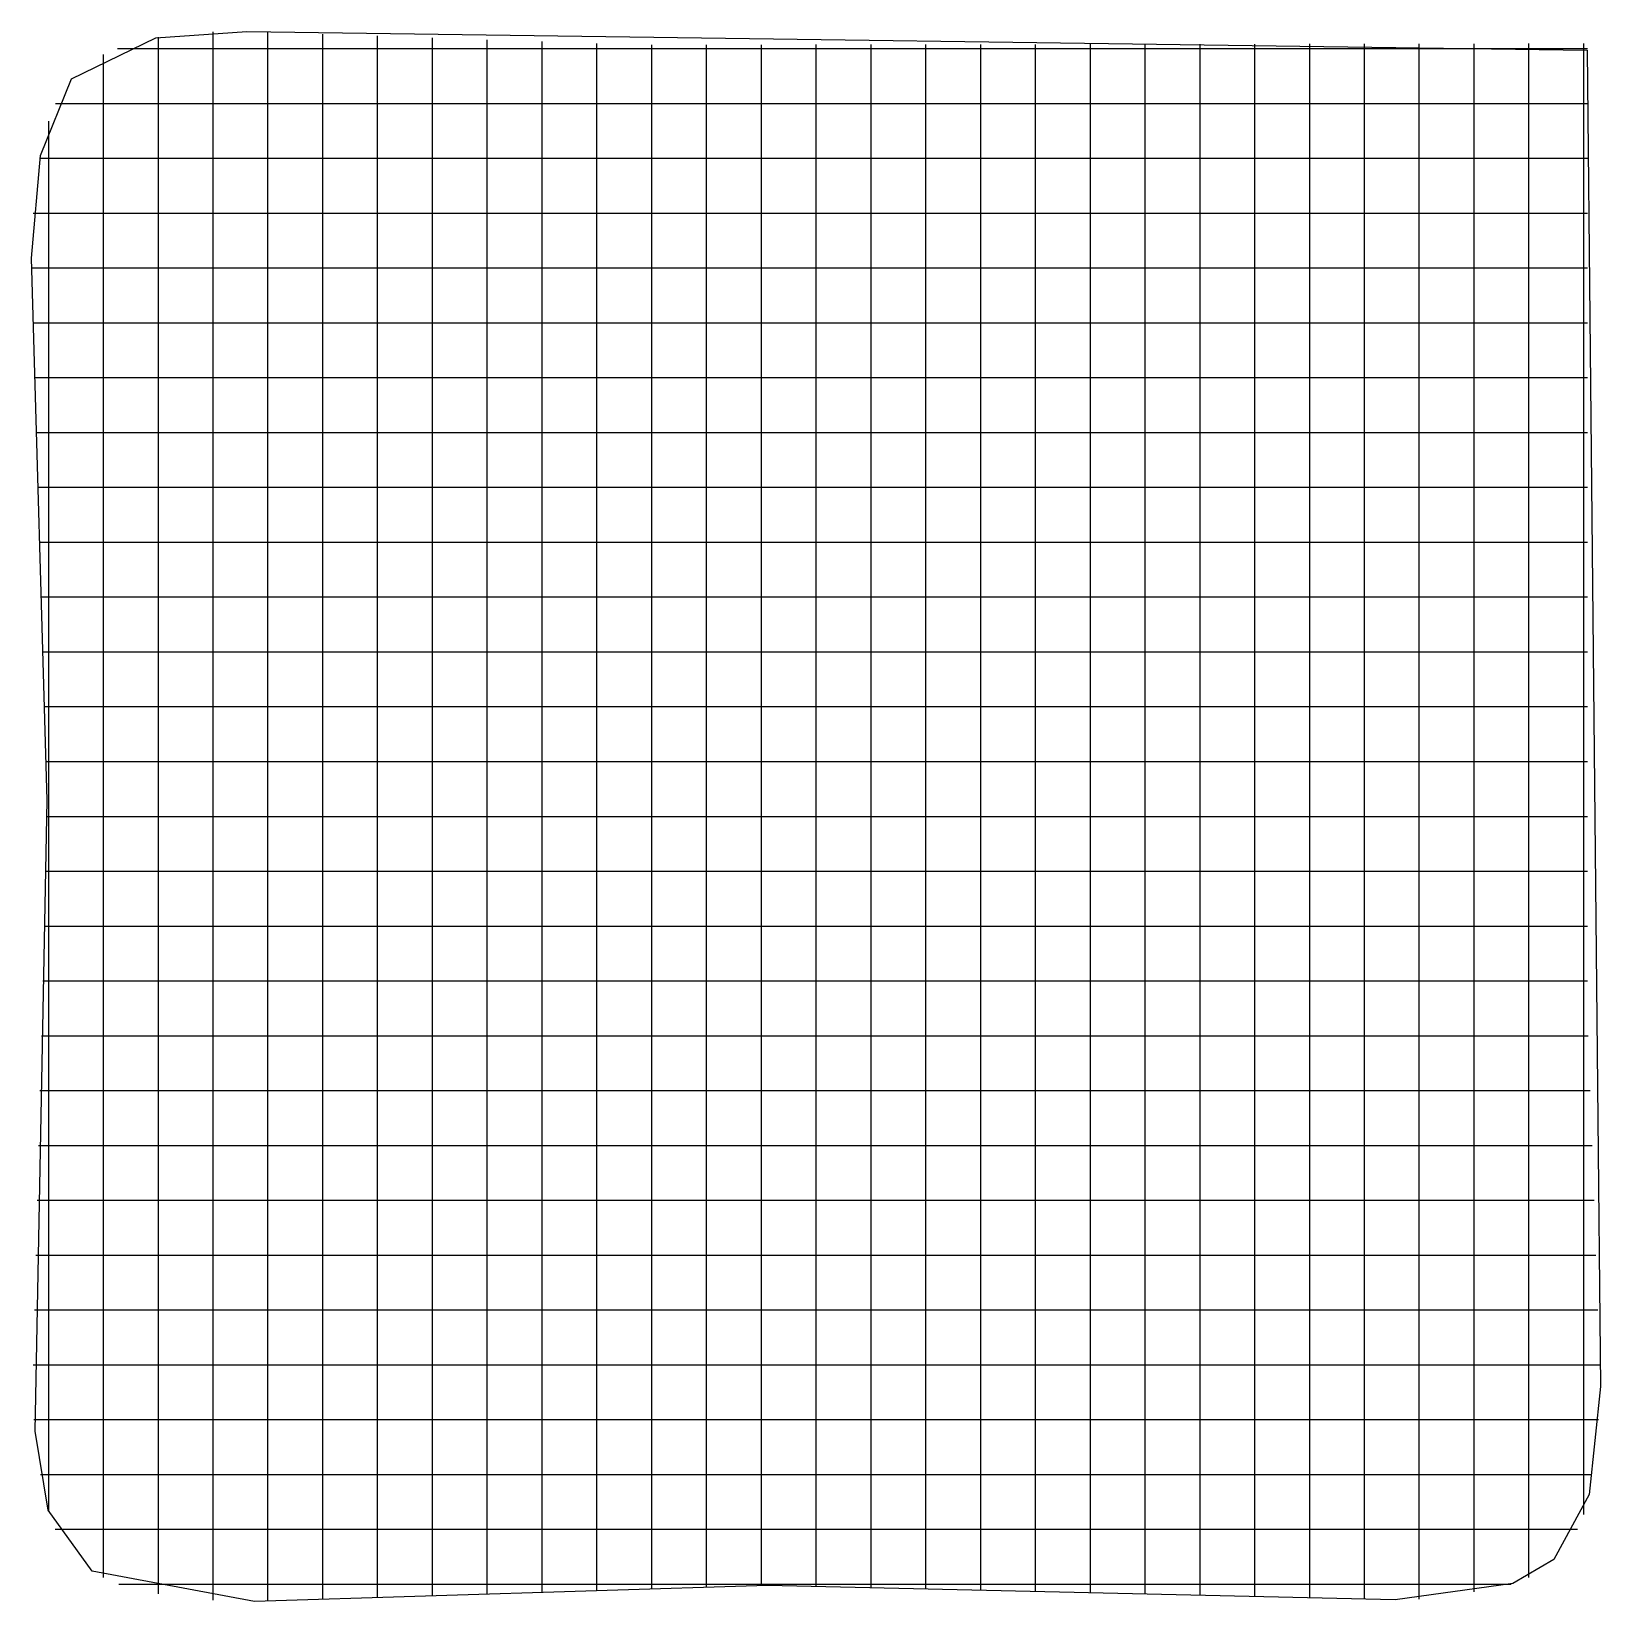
# Model space of a CAD drawing. Header units: metres. Extents: x 0.4 to 14.7, y 0.4 to 14.7.
import ezdxf

# ---------------------------------------------------------------- set-up
doc = ezdxf.new("R2010")
doc.units = ezdxf.units.M

msp = doc.modelspace()

# ---------------------------------------------------------------- linework, layer by layer
for p, q in [((1.593, 14.481), (1.593, 14.695)), ((2.093, 14.743), (2.093, 14.744)), ((2.093, 14.529), (2.093, 14.743)), ((2.593, 14.528), (2.593, 14.742)), ((3.093, 14.51), (3.093, 14.724)), ((3.593, 14.493), (3.593, 14.707)), ((4.093, 14.689), (4.093, 14.69)), ((4.093, 14.475), (4.093, 14.689)), ((4.593, 14.458), (4.593, 14.672)), ((5.093, 14.441), (5.093, 14.655)), ((5.593, 14.423), (5.593, 14.637)), ((6.093, 14.411), (6.093, 14.625)), ((6.593, 14.412), (6.593, 14.626)), ((7.093, 14.413), (7.093, 14.627)), ((7.593, 14.414), (7.593, 14.628)), ((8.093, 14.414), (8.093, 14.628)), ((8.593, 14.415), (8.593, 14.629)), ((9.093, 14.416), (9.093, 14.63)), ((9.593, 14.416), (9.593, 14.63)), ((10.093, 14.417), (10.093, 14.631)), ((10.593, 14.418), (10.593, 14.632)), ((11.093, 14.419), (11.093, 14.633)), ((11.593, 14.419), (11.593, 14.633)), ((12.093, 14.42), (12.093, 14.634)), ((12.593, 14.421), (12.593, 14.635)), ((13.093, 14.635), (13.093, 14.636)), ((13.093, 14.422), (13.093, 14.635)), ((13.593, 14.422), (13.593, 14.636)), ((14.093, 14.423), (14.093, 14.637)), ((14.593, 14.424), (14.593, 14.638)), ((1.093, 14.536), (1.093, 14.537)), ((1.093, 14.322), (1.093, 14.536)), ((1.221, 14.592), (1.435, 14.592)), ((1.221, 14.592), (1.435, 14.592)), ((1.435, 14.592), (1.58, 14.592)), ((1.58, 14.592), (1.666, 14.592)), ((1.593, 14.11), (1.593, 14.481)), ((1.666, 14.592), (2.735, 14.592)), ((2.093, 14.128), (2.093, 14.529)), ((2.593, 14.125), (2.593, 14.528)), ((2.735, 14.592), (3.166, 14.592)), ((3.093, 14.117), (3.093, 14.51)), ((3.166, 14.592), (3.38, 14.592)), ((3.38, 14.592), (3.466, 14.592)), ((3.466, 14.592), (4.535, 14.592)), ((3.593, 14.109), (3.593, 14.493)), ((4.093, 14.1), (4.093, 14.475)), ((4.535, 14.592), (4.966, 14.592)), ((4.966, 14.592), (5.18, 14.592)), ((5.18, 14.592), (5.266, 14.592)), ((5.266, 14.592), (5.871, 14.592)), ((5.871, 14.592), (6.084, 14.592)), ((6.084, 14.592), (6.515, 14.592)), ((6.515, 14.592), (7.584, 14.592)), ((7.584, 14.592), (7.671, 14.592)), ((7.671, 14.592), (7.884, 14.592)), ((7.884, 14.592), (8.315, 14.592)), ((8.315, 14.592), (9.384, 14.592)), ((9.384, 14.592), (9.471, 14.592)), ((9.471, 14.592), (9.684, 14.592)), ((9.684, 14.592), (10.115, 14.592)), ((10.115, 14.592), (11.184, 14.592)), ((11.184, 14.592), (11.271, 14.592)), ((11.271, 14.592), (11.484, 14.592)), ((11.484, 14.592), (11.915, 14.592)), ((11.915, 14.592), (12.984, 14.592)), ((12.984, 14.592), (13.071, 14.592)), ((13.071, 14.592), (13.284, 14.592)), ((13.284, 14.592), (13.715, 14.592)), ((13.715, 14.592), (14.54, 14.592)), ((14.54, 14.592), (14.626, 14.592)), ((1.093, 14.04), (1.093, 14.322)), ((4.593, 14.093), (4.593, 14.458)), ((5.093, 14.085), (5.093, 14.441)), ((5.593, 14.077), (5.593, 14.423)), ((6.093, 14.073), (6.093, 14.411)), ((6.593, 14.078), (6.593, 14.412)), ((7.093, 14.084), (7.093, 14.413)), ((7.593, 14.083), (7.593, 14.414)), ((8.093, 14.08), (8.093, 14.414)), ((8.593, 14.077), (8.593, 14.415)), ((9.093, 14.074), (9.093, 14.416)), ((9.593, 14.071), (9.593, 14.416)), ((10.093, 14.068), (10.093, 14.417)), ((10.593, 14.065), (10.593, 14.418)), ((11.093, 14.063), (11.093, 14.419)), ((11.593, 14.059), (11.593, 14.419)), ((12.093, 14.056), (12.093, 14.42)), ((12.593, 14.054), (12.593, 14.421)), ((13.093, 14.054), (13.093, 14.422)), ((13.593, 14.074), (13.593, 14.422)), ((14.093, 14.112), (14.093, 14.423)), ((14.593, 14.277), (14.593, 14.424)), ((14.593, 14.191), (14.593, 14.277)), ((14.593, 13.122), (14.593, 14.191)), ((0.654, 14.092), (0.868, 14.092)), ((0.654, 14.092), (0.868, 14.092)), ((0.868, 14.092), (1.176, 14.092)), ((1.093, 12.971), (1.093, 14.04)), ((1.176, 14.092), (2.245, 14.092)), ((1.593, 13.041), (1.593, 14.11)), ((2.093, 13.059), (2.093, 14.128)), ((2.245, 14.092), (2.331, 14.092)), ((2.331, 14.092), (2.545, 14.092)), ((2.545, 14.092), (2.976, 14.092)), ((2.593, 13.055), (2.593, 14.125)), ((2.976, 14.092), (4.045, 14.092)), ((3.093, 13.047), (3.093, 14.117)), ((3.593, 13.04), (3.593, 14.109)), ((4.045, 14.092), (4.131, 14.092)), ((4.093, 13.031), (4.093, 14.1)), ((4.131, 14.092), (4.345, 14.092)), ((4.345, 14.092), (4.776, 14.092)), ((4.593, 13.024), (4.593, 14.093)), ((4.776, 14.092), (5.845, 14.092)), ((5.093, 13.016), (5.093, 14.085)), ((5.593, 13.008), (5.593, 14.077)), ((5.845, 14.092), (5.931, 14.092)), ((5.931, 14.092), (6.145, 14.092)), ((6.093, 13.004), (6.093, 14.073)), ((6.145, 14.092), (6.576, 14.092)), ((6.576, 14.092), (7.645, 14.092)), ((6.593, 13.009), (6.593, 14.078)), ((7.093, 13.014), (7.093, 14.084)), ((7.593, 13.013), (7.593, 14.083)), ((7.645, 14.092), (7.731, 14.092)), ((7.731, 14.092), (7.945, 14.092)), ((7.945, 14.092), (8.376, 14.092)), ((8.093, 13.01), (8.093, 14.08)), ((8.376, 14.092), (9.445, 14.092)), ((8.593, 13.008), (8.593, 14.077)), ((9.093, 13.005), (9.093, 14.074)), ((9.445, 14.092), (9.531, 14.092)), ((9.531, 14.092), (9.745, 14.092)), ((9.593, 13.001), (9.593, 14.071)), ((9.745, 14.092), (10.176, 14.092)), ((10.093, 12.999), (10.093, 14.068)), ((10.176, 14.092), (11.245, 14.092)), ((10.593, 12.996), (10.593, 14.065)), ((11.093, 12.992), (11.093, 14.063)), ((11.245, 14.092), (11.331, 14.092)), ((11.331, 14.092), (11.545, 14.092)), ((11.545, 14.092), (11.976, 14.092)), ((11.593, 12.99), (11.593, 14.059)), ((11.976, 14.092), (13.045, 14.092)), ((12.093, 12.987), (12.093, 14.056)), ((12.593, 12.984), (12.593, 14.054)), ((13.045, 14.092), (13.131, 14.092)), ((13.093, 12.984), (13.093, 14.054)), ((13.131, 14.092), (13.345, 14.092)), ((13.345, 14.092), (13.776, 14.092)), ((13.593, 13.005), (13.593, 14.074)), ((13.776, 14.092), (14.54, 14.092)), ((14.093, 13.043), (14.093, 14.112)), ((14.54, 14.092), (14.626, 14.092)), ((0.593, 13.907), (0.593, 13.929)), ((0.593, 13.694), (0.593, 13.907)), ((0.593, 13.263), (0.593, 13.694)), ((0.511, 13.592), (0.725, 13.592)), ((0.511, 13.592), (0.725, 13.592)), ((0.725, 13.592), (1.074, 13.592)), ((1.074, 13.592), (2.143, 13.592)), ((2.143, 13.592), (2.229, 13.592)), ((2.229, 13.592), (2.443, 13.592)), ((2.443, 13.592), (2.874, 13.592)), ((2.874, 13.592), (3.943, 13.592)), ((3.943, 13.592), (4.029, 13.592)), ((4.029, 13.592), (4.243, 13.592)), ((4.243, 13.592), (4.674, 13.592)), ((4.674, 13.592), (5.743, 13.592)), ((5.743, 13.592), (5.829, 13.592)), ((5.829, 13.592), (6.043, 13.592)), ((6.043, 13.592), (6.474, 13.592)), ((6.474, 13.592), (7.543, 13.592)), ((7.543, 13.592), (7.629, 13.592)), ((7.629, 13.592), (7.843, 13.592)), ((7.843, 13.592), (8.274, 13.592)), ((8.274, 13.592), (9.343, 13.592)), ((9.343, 13.592), (9.429, 13.592)), ((9.429, 13.592), (9.643, 13.592)), ((9.643, 13.592), (10.074, 13.592)), ((10.074, 13.592), (11.143, 13.592)), ((11.143, 13.592), (11.229, 13.592)), ((11.229, 13.592), (11.443, 13.592)), ((11.443, 13.592), (11.874, 13.592)), ((11.874, 13.592), (12.943, 13.592)), ((12.943, 13.592), (13.029, 13.592)), ((13.029, 13.592), (13.243, 13.592)), ((13.243, 13.592), (13.674, 13.592)), ((13.674, 13.592), (14.54, 13.592)), ((14.54, 13.592), (14.626, 13.592)), ((0.593, 12.194), (0.593, 13.263)), ((0.451, 13.092), (0.665, 13.092)), ((0.451, 13.092), (0.665, 13.092)), ((0.665, 13.092), (1.031, 13.092)), ((1.031, 13.092), (2.1, 13.092)), ((1.593, 12.955), (1.593, 13.041)), ((2.093, 12.973), (2.093, 13.059)), ((2.1, 13.092), (2.186, 13.092)), ((2.186, 13.092), (2.4, 13.092)), ((2.4, 13.092), (2.831, 13.092)), ((2.593, 12.969), (2.593, 13.055)), ((2.831, 13.092), (3.9, 13.092)), ((3.093, 12.961), (3.093, 13.047)), ((3.593, 12.954), (3.593, 13.04)), ((3.9, 13.092), (3.986, 13.092)), ((3.986, 13.092), (4.2, 13.092)), ((4.093, 12.945), (4.093, 13.031)), ((4.2, 13.092), (4.631, 13.092)), ((4.631, 13.092), (5.7, 13.092)), ((5.7, 13.092), (5.786, 13.092)), ((5.786, 13.092), (6, 13.092)), ((6, 13.092), (6.431, 13.092)), ((6.431, 13.092), (7.5, 13.092)), ((7.5, 13.092), (7.586, 13.092)), ((7.586, 13.092), (7.8, 13.092)), ((7.8, 13.092), (8.231, 13.092)), ((8.231, 13.092), (9.3, 13.092)), ((9.3, 13.092), (9.386, 13.092)), ((9.386, 13.092), (9.6, 13.092)), ((9.6, 13.092), (10.031, 13.092)), ((10.031, 13.092), (11.1, 13.092)), ((11.1, 13.092), (11.186, 13.092)), ((11.186, 13.092), (11.4, 13.092)), ((11.4, 13.092), (11.831, 13.092)), ((11.831, 13.092), (12.9, 13.092)), ((12.9, 13.092), (12.986, 13.092)), ((12.986, 13.092), (13.2, 13.092)), ((13.2, 13.092), (13.631, 13.092)), ((13.631, 13.092), (14.54, 13.092)), ((14.093, 12.957), (14.093, 13.043)), ((14.54, 13.092), (14.626, 13.092)), ((14.593, 12.691), (14.593, 13.122)), ((1.093, 12.885), (1.093, 12.971)), ((1.093, 12.671), (1.093, 12.885)), ((1.593, 12.741), (1.593, 12.955)), ((2.093, 12.759), (2.093, 12.973)), ((2.593, 12.755), (2.593, 12.969)), ((3.093, 12.747), (3.093, 12.961)), ((3.593, 12.74), (3.593, 12.954)), ((4.093, 12.731), (4.093, 12.945)), ((4.593, 12.937), (4.593, 13.024)), ((4.593, 12.724), (4.593, 12.937)), ((5.093, 12.93), (5.093, 13.016)), ((5.093, 12.716), (5.093, 12.93)), ((5.593, 12.922), (5.593, 13.008)), ((5.593, 12.708), (5.593, 12.922)), ((6.093, 12.918), (6.093, 13.004)), ((6.093, 12.704), (6.093, 12.918)), ((6.593, 12.923), (6.593, 13.009)), ((6.593, 12.709), (6.593, 12.923)), ((7.093, 12.928), (7.093, 13.014)), ((7.093, 12.714), (7.093, 12.928)), ((7.593, 12.927), (7.593, 13.013)), ((7.593, 12.714), (7.593, 12.927)), ((8.093, 12.924), (8.093, 13.01)), ((8.093, 12.71), (8.093, 12.924)), ((8.593, 12.921), (8.593, 13.008)), ((8.593, 12.708), (8.593, 12.921)), ((9.093, 12.919), (9.093, 13.005)), ((9.093, 12.705), (9.093, 12.919)), ((9.593, 12.915), (9.593, 13.001)), ((9.593, 12.701), (9.593, 12.915)), ((10.093, 12.913), (10.093, 12.999)), ((10.093, 12.699), (10.093, 12.913)), ((10.593, 12.91), (10.593, 12.996)), ((10.593, 12.696), (10.593, 12.91)), ((11.093, 12.906), (11.093, 12.992)), ((11.093, 12.693), (11.093, 12.906)), ((11.593, 12.904), (11.593, 12.99)), ((11.593, 12.69), (11.593, 12.904)), ((12.093, 12.901), (12.093, 12.987)), ((12.093, 12.687), (12.093, 12.901)), ((12.593, 12.898), (12.593, 12.984)), ((12.593, 12.684), (12.593, 12.898)), ((13.093, 12.898), (13.093, 12.984)), ((13.093, 12.685), (13.093, 12.898)), ((13.593, 12.918), (13.593, 13.005)), ((13.593, 12.705), (13.593, 12.918)), ((14.093, 12.743), (14.093, 12.957)), ((1.593, 12.31), (1.593, 12.741)), ((2.093, 12.328), (2.093, 12.759)), ((2.593, 12.325), (2.593, 12.755)), ((3.093, 12.317), (3.093, 12.747)), ((14.093, 12.312), (14.093, 12.743)), ((1.093, 12.24), (1.093, 12.671)), ((3.593, 12.309), (3.593, 12.74)), ((4.093, 12.3), (4.093, 12.731)), ((4.593, 12.293), (4.593, 12.724)), ((5.093, 12.285), (5.093, 12.716)), ((5.593, 12.277), (5.593, 12.708)), ((6.093, 12.273), (6.093, 12.704)), ((6.593, 12.278), (6.593, 12.709)), ((7.093, 12.284), (7.093, 12.714)), ((7.593, 12.283), (7.593, 12.714)), ((8.093, 12.28), (8.093, 12.71)), ((8.593, 12.277), (8.593, 12.708)), ((9.093, 12.274), (9.093, 12.705)), ((9.593, 12.271), (9.593, 12.701)), ((10.093, 12.268), (10.093, 12.699)), ((10.593, 12.265), (10.593, 12.696)), ((11.093, 12.263), (11.093, 12.693)), ((11.593, 12.259), (11.593, 12.69)), ((12.093, 12.256), (12.093, 12.687)), ((12.593, 12.254), (12.593, 12.684)), ((13.093, 12.254), (13.093, 12.685)), ((13.593, 12.274), (13.593, 12.705)), ((14.593, 12.477), (14.593, 12.691)), ((0.438, 12.592), (0.652, 12.592)), ((0.438, 12.592), (0.652, 12.592)), ((0.652, 12.592), (1.022, 12.592)), ((1.022, 12.592), (2.091, 12.592)), ((2.091, 12.592), (2.177, 12.592)), ((2.177, 12.592), (2.391, 12.592)), ((2.391, 12.592), (2.822, 12.592)), ((2.822, 12.592), (3.891, 12.592)), ((3.891, 12.592), (3.977, 12.592)), ((3.977, 12.592), (4.191, 12.592)), ((4.191, 12.592), (4.622, 12.592)), ((4.622, 12.592), (5.691, 12.592)), ((5.691, 12.592), (5.777, 12.592)), ((5.777, 12.592), (5.991, 12.592)), ((5.991, 12.592), (6.422, 12.592)), ((6.422, 12.592), (7.491, 12.592)), ((7.491, 12.592), (7.577, 12.592)), ((7.577, 12.592), (7.791, 12.592)), ((7.791, 12.592), (8.222, 12.592)), ((8.222, 12.592), (9.291, 12.592)), ((9.291, 12.592), (9.377, 12.592)), ((9.377, 12.592), (9.591, 12.592)), ((9.591, 12.592), (10.022, 12.592)), ((10.022, 12.592), (11.091, 12.592)), ((11.091, 12.592), (11.177, 12.592)), ((11.177, 12.592), (11.391, 12.592)), ((11.391, 12.592), (11.822, 12.592)), ((11.822, 12.592), (12.891, 12.592)), ((12.891, 12.592), (12.977, 12.592)), ((12.977, 12.592), (13.191, 12.592)), ((13.191, 12.592), (13.622, 12.592)), ((13.622, 12.592), (14.54, 12.592)), ((14.54, 12.592), (14.626, 12.592)), ((14.593, 12.391), (14.593, 12.477)), ((2.093, 11.259), (2.093, 12.328)), ((2.593, 11.255), (2.593, 12.325)), ((3.093, 11.247), (3.093, 12.317)), ((14.093, 11.243), (14.093, 12.312)), ((14.593, 11.322), (14.593, 12.391)), ((0.593, 12.107), (0.593, 12.194)), ((1.093, 11.171), (1.093, 12.24)), ((1.593, 11.241), (1.593, 12.31)), ((3.593, 11.24), (3.593, 12.309)), ((4.093, 11.231), (4.093, 12.3)), ((4.593, 11.224), (4.593, 12.293)), ((5.093, 11.216), (5.093, 12.285)), ((5.593, 11.208), (5.593, 12.277)), ((6.093, 11.204), (6.093, 12.273)), ((6.593, 11.209), (6.593, 12.278)), ((7.093, 11.214), (7.093, 12.284)), ((7.593, 11.213), (7.593, 12.283)), ((8.093, 11.21), (8.093, 12.28)), ((8.593, 11.208), (8.593, 12.277)), ((9.093, 11.205), (9.093, 12.274)), ((9.593, 11.201), (9.593, 12.271)), ((10.093, 11.199), (10.093, 12.268)), ((10.593, 11.196), (10.593, 12.265)), ((11.093, 11.192), (11.093, 12.263)), ((11.593, 11.19), (11.593, 12.259)), ((12.093, 11.187), (12.093, 12.256)), ((12.593, 11.184), (12.593, 12.254)), ((13.093, 11.184), (13.093, 12.254)), ((13.593, 11.205), (13.593, 12.274)), ((0.453, 12.092), (0.667, 12.092)), ((0.453, 12.092), (0.667, 12.092)), ((0.593, 11.894), (0.593, 12.107)), ((0.667, 12.092), (1.032, 12.092)), ((1.032, 12.092), (2.102, 12.092)), ((2.102, 12.092), (2.188, 12.092)), ((2.188, 12.092), (2.402, 12.092)), ((2.402, 12.092), (2.832, 12.092)), ((2.832, 12.092), (3.902, 12.092)), ((3.902, 12.092), (3.988, 12.092)), ((3.988, 12.092), (4.202, 12.092)), ((4.202, 12.092), (4.632, 12.092)), ((4.632, 12.092), (5.702, 12.092)), ((5.702, 12.092), (5.788, 12.092)), ((5.788, 12.092), (6.002, 12.092)), ((6.002, 12.092), (6.432, 12.092)), ((6.432, 12.092), (7.502, 12.092)), ((7.502, 12.092), (7.588, 12.092)), ((7.588, 12.092), (7.802, 12.092)), ((7.802, 12.092), (8.232, 12.092)), ((8.232, 12.092), (9.302, 12.092)), ((9.302, 12.092), (9.388, 12.092)), ((9.388, 12.092), (9.602, 12.092)), ((9.602, 12.092), (10.032, 12.092)), ((10.032, 12.092), (11.102, 12.092)), ((11.102, 12.092), (11.188, 12.092)), ((11.188, 12.092), (11.402, 12.092)), ((11.402, 12.092), (11.832, 12.092)), ((11.832, 12.092), (12.902, 12.092)), ((12.902, 12.092), (12.988, 12.092)), ((12.988, 12.092), (13.202, 12.092)), ((13.202, 12.092), (13.632, 12.092)), ((13.632, 12.092), (14.54, 12.092)), ((14.54, 12.092), (14.626, 12.092)), ((0.593, 11.463), (0.593, 11.894)), ((0.468, 11.592), (0.682, 11.592)), ((0.468, 11.592), (0.682, 11.592)), ((0.593, 10.394), (0.593, 11.463)), ((0.682, 11.592), (1.043, 11.592)), ((1.043, 11.592), (2.112, 11.592)), ((2.112, 11.592), (2.199, 11.592)), ((2.199, 11.592), (2.412, 11.592)), ((2.412, 11.592), (2.843, 11.592)), ((2.843, 11.592), (3.912, 11.592)), ((3.912, 11.592), (3.999, 11.592)), ((3.999, 11.592), (4.212, 11.592)), ((4.212, 11.592), (4.643, 11.592)), ((4.643, 11.592), (5.712, 11.592)), ((5.712, 11.592), (5.799, 11.592)), ((5.799, 11.592), (6.012, 11.592)), ((6.012, 11.592), (6.443, 11.592)), ((6.443, 11.592), (7.512, 11.592)), ((7.512, 11.592), (7.599, 11.592)), ((7.599, 11.592), (7.812, 11.592)), ((7.812, 11.592), (8.243, 11.592)), ((8.243, 11.592), (9.312, 11.592)), ((9.312, 11.592), (9.399, 11.592)), ((9.399, 11.592), (9.612, 11.592)), ((9.612, 11.592), (10.043, 11.592)), ((10.043, 11.592), (11.112, 11.592)), ((11.112, 11.592), (11.199, 11.592)), ((11.199, 11.592), (11.412, 11.592)), ((11.412, 11.592), (11.843, 11.592)), ((11.843, 11.592), (12.912, 11.592)), ((12.912, 11.592), (12.999, 11.592)), ((12.999, 11.592), (13.212, 11.592)), ((13.212, 11.592), (13.643, 11.592)), ((13.643, 11.592), (14.54, 11.592)), ((14.54, 11.592), (14.626, 11.592)), ((14.593, 10.891), (14.593, 11.322)), ((1.093, 11.085), (1.093, 11.171)), ((1.593, 11.155), (1.593, 11.241)), ((2.093, 11.173), (2.093, 11.259)), ((2.093, 10.959), (2.093, 11.173)), ((2.593, 11.169), (2.593, 11.255)), ((2.593, 10.955), (2.593, 11.169)), ((3.093, 11.161), (3.093, 11.247)), ((3.593, 11.154), (3.593, 11.24)), ((4.093, 11.145), (4.093, 11.231)), ((4.593, 11.137), (4.593, 11.224)), ((5.093, 11.13), (5.093, 11.216)), ((5.593, 11.122), (5.593, 11.208)), ((6.093, 11.118), (6.093, 11.204)), ((6.593, 11.123), (6.593, 11.209)), ((7.093, 11.128), (7.093, 11.214)), ((7.593, 11.127), (7.593, 11.213)), ((8.093, 11.124), (8.093, 11.21)), ((8.593, 11.121), (8.593, 11.208)), ((9.093, 11.119), (9.093, 11.205)), ((9.593, 11.115), (9.593, 11.201)), ((10.093, 11.113), (10.093, 11.199)), ((10.593, 11.11), (10.593, 11.196)), ((11.093, 11.106), (11.093, 11.192)), ((11.593, 11.104), (11.593, 11.19)), ((12.093, 11.101), (12.093, 11.187)), ((12.593, 11.098), (12.593, 11.184)), ((13.093, 11.098), (13.093, 11.184)), ((13.593, 11.118), (13.593, 11.205)), ((14.093, 11.157), (14.093, 11.243)), ((0.484, 11.092), (0.698, 11.092)), ((0.484, 11.092), (0.698, 11.092)), ((0.698, 11.092), (1.054, 11.092)), ((1.054, 11.092), (2.124, 11.092)), ((1.093, 10.871), (1.093, 11.085)), ((1.593, 10.941), (1.593, 11.155)), ((2.124, 11.092), (2.21, 11.092)), ((2.21, 11.092), (2.424, 11.092)), ((2.424, 11.092), (2.854, 11.092)), ((2.854, 11.092), (3.924, 11.092)), ((3.093, 10.947), (3.093, 11.161)), ((3.593, 10.94), (3.593, 11.154)), ((3.924, 11.092), (4.01, 11.092)), ((4.01, 11.092), (4.224, 11.092)), ((4.093, 10.931), (4.093, 11.145)), ((4.224, 11.092), (4.654, 11.092)), ((4.593, 10.924), (4.593, 11.137)), ((4.654, 11.092), (5.724, 11.092)), ((5.093, 10.916), (5.093, 11.13)), ((5.593, 10.908), (5.593, 11.122)), ((5.724, 11.092), (5.81, 11.092)), ((5.81, 11.092), (6.024, 11.092)), ((6.024, 11.092), (6.454, 11.092)), ((6.093, 10.904), (6.093, 11.118)), ((6.454, 11.092), (7.524, 11.092)), ((6.593, 10.909), (6.593, 11.123)), ((7.093, 10.914), (7.093, 11.128)), ((7.524, 11.092), (7.61, 11.092)), ((7.593, 10.914), (7.593, 11.127)), ((7.61, 11.092), (7.824, 11.092)), ((7.824, 11.092), (8.254, 11.092)), ((8.093, 10.91), (8.093, 11.124)), ((8.254, 11.092), (9.324, 11.092)), ((8.593, 10.908), (8.593, 11.121)), ((9.093, 10.905), (9.093, 11.119)), ((9.324, 11.092), (9.41, 11.092)), ((9.41, 11.092), (9.624, 11.092)), ((9.593, 10.901), (9.593, 11.115)), ((9.624, 11.092), (10.054, 11.092)), ((10.054, 11.092), (11.124, 11.092)), ((10.093, 10.899), (10.093, 11.113)), ((10.593, 10.896), (10.593, 11.11)), ((11.093, 10.893), (11.093, 11.106)), ((11.124, 11.092), (11.21, 11.092)), ((11.21, 11.092), (11.424, 11.092)), ((11.424, 11.092), (11.854, 11.092)), ((11.593, 10.89), (11.593, 11.104)), ((11.854, 11.092), (12.924, 11.092)), ((12.093, 10.887), (12.093, 11.101)), ((12.593, 10.884), (12.593, 11.098)), ((12.924, 11.092), (13.01, 11.092)), ((13.01, 11.092), (13.224, 11.092)), ((13.093, 10.885), (13.093, 11.098)), ((13.224, 11.092), (13.654, 11.092)), ((13.593, 10.905), (13.593, 11.118)), ((13.654, 11.092), (14.54, 11.092)), ((14.093, 10.943), (14.093, 11.157)), ((14.54, 11.092), (14.626, 11.092)), ((1.593, 10.51), (1.593, 10.941)), ((2.093, 10.528), (2.093, 10.959)), ((2.593, 10.525), (2.593, 10.955)), ((3.093, 10.517), (3.093, 10.947)), ((3.593, 10.509), (3.593, 10.94)), ((4.093, 10.5), (4.093, 10.931)), ((4.593, 10.493), (4.593, 10.924)), ((5.093, 10.485), (5.093, 10.916)), ((5.593, 10.477), (5.593, 10.908)), ((6.093, 10.473), (6.093, 10.904)), ((6.593, 10.478), (6.593, 10.909)), ((7.093, 10.484), (7.093, 10.914)), ((7.593, 10.483), (7.593, 10.914)), ((8.093, 10.48), (8.093, 10.91)), ((8.593, 10.477), (8.593, 10.908)), ((9.093, 10.474), (9.093, 10.905)), ((9.593, 10.471), (9.593, 10.901)), ((10.093, 10.468), (10.093, 10.899)), ((10.593, 10.465), (10.593, 10.896)), ((11.093, 10.463), (11.093, 10.893)), ((11.593, 10.459), (11.593, 10.89)), ((12.093, 10.456), (12.093, 10.887)), ((12.593, 10.454), (12.593, 10.884)), ((13.093, 10.454), (13.093, 10.885)), ((13.593, 10.474), (13.593, 10.905)), ((14.093, 10.512), (14.093, 10.943)), ((14.593, 10.677), (14.593, 10.891)), ((1.093, 10.44), (1.093, 10.871)), ((14.593, 10.591), (14.593, 10.677)), ((0.499, 10.592), (0.713, 10.592)), ((0.499, 10.592), (0.713, 10.592)), ((0.713, 10.592), (1.065, 10.592)), ((1.065, 10.592), (2.134, 10.592)), ((1.593, 9.441), (1.593, 10.51)), ((2.093, 9.459), (2.093, 10.528)), ((2.134, 10.592), (2.221, 10.592)), ((2.221, 10.592), (2.434, 10.592)), ((2.434, 10.592), (2.865, 10.592)), ((2.593, 9.455), (2.593, 10.525)), ((2.865, 10.592), (3.934, 10.592)), ((3.093, 9.447), (3.093, 10.517)), ((3.593, 9.44), (3.593, 10.509)), ((3.934, 10.592), (4.021, 10.592)), ((4.021, 10.592), (4.234, 10.592)), ((4.093, 9.431), (4.093, 10.5)), ((4.234, 10.592), (4.665, 10.592)), ((4.593, 9.424), (4.593, 10.493)), ((4.665, 10.592), (5.734, 10.592)), ((5.093, 9.416), (5.093, 10.485)), ((5.593, 9.408), (5.593, 10.477)), ((5.734, 10.592), (5.821, 10.592)), ((5.821, 10.592), (6.034, 10.592)), ((6.034, 10.592), (6.465, 10.592)), ((6.093, 9.404), (6.093, 10.473)), ((6.465, 10.592), (7.534, 10.592)), ((6.593, 9.409), (6.593, 10.478)), ((7.093, 9.414), (7.093, 10.484)), ((7.534, 10.592), (7.621, 10.592)), ((7.593, 9.413), (7.593, 10.483)), ((7.621, 10.592), (7.834, 10.592)), ((7.834, 10.592), (8.265, 10.592)), ((8.093, 9.41), (8.093, 10.48)), ((8.265, 10.592), (9.334, 10.592)), ((8.593, 9.408), (8.593, 10.477)), ((9.093, 9.405), (9.093, 10.474)), ((9.334, 10.592), (9.421, 10.592)), ((9.421, 10.592), (9.634, 10.592)), ((9.593, 9.401), (9.593, 10.471)), ((9.634, 10.592), (10.065, 10.592)), ((10.065, 10.592), (11.134, 10.592)), ((10.093, 9.399), (10.093, 10.468)), ((10.593, 9.396), (10.593, 10.465)), ((11.093, 9.392), (11.093, 10.463)), ((11.134, 10.592), (11.221, 10.592)), ((11.221, 10.592), (11.434, 10.592)), ((11.434, 10.592), (11.865, 10.592)), ((11.593, 9.39), (11.593, 10.459)), ((11.865, 10.592), (12.934, 10.592)), ((12.093, 9.387), (12.093, 10.456)), ((12.593, 9.384), (12.593, 10.454)), ((12.934, 10.592), (13.021, 10.592)), ((13.021, 10.592), (13.234, 10.592)), ((13.093, 9.384), (13.093, 10.454)), ((13.234, 10.592), (13.665, 10.592)), ((13.593, 9.405), (13.593, 10.474)), ((13.665, 10.592), (14.54, 10.592)), ((14.093, 9.443), (14.093, 10.512)), ((14.54, 10.592), (14.626, 10.592)), ((14.593, 9.522), (14.593, 10.591)), ((0.593, 10.307), (0.593, 10.394)), ((0.593, 10.094), (0.593, 10.307)), ((1.093, 9.371), (1.093, 10.44)), ((0.514, 10.092), (0.728, 10.092)), ((0.514, 10.092), (0.728, 10.092)), ((0.593, 9.663), (0.593, 10.094)), ((0.728, 10.092), (1.076, 10.092)), ((1.076, 10.092), (2.145, 10.092)), ((2.145, 10.092), (2.231, 10.092)), ((2.231, 10.092), (2.445, 10.092)), ((2.445, 10.092), (2.876, 10.092)), ((2.876, 10.092), (3.945, 10.092)), ((3.945, 10.092), (4.031, 10.092)), ((4.031, 10.092), (4.245, 10.092)), ((4.245, 10.092), (4.676, 10.092)), ((4.676, 10.092), (5.745, 10.092)), ((5.745, 10.092), (5.831, 10.092)), ((5.831, 10.092), (6.045, 10.092)), ((6.045, 10.092), (6.476, 10.092)), ((6.476, 10.092), (7.545, 10.092)), ((7.545, 10.092), (7.631, 10.092)), ((7.631, 10.092), (7.845, 10.092)), ((7.845, 10.092), (8.276, 10.092)), ((8.276, 10.092), (9.345, 10.092)), ((9.345, 10.092), (9.431, 10.092)), ((9.431, 10.092), (9.645, 10.092)), ((9.645, 10.092), (10.076, 10.092)), ((10.076, 10.092), (11.145, 10.092)), ((11.145, 10.092), (11.231, 10.092)), ((11.231, 10.092), (11.445, 10.092)), ((11.445, 10.092), (11.876, 10.092)), ((11.876, 10.092), (12.945, 10.092)), ((12.945, 10.092), (13.031, 10.092)), ((13.031, 10.092), (13.245, 10.092)), ((13.245, 10.092), (13.676, 10.092)), ((13.676, 10.092), (14.54, 10.092)), ((14.54, 10.092), (14.626, 10.092)), ((0.529, 9.592), (0.743, 9.592)), ((0.529, 9.592), (0.743, 9.592)), ((0.593, 8.594), (0.593, 9.663)), ((0.743, 9.592), (1.087, 9.592)), ((1.087, 9.592), (2.157, 9.592)), ((2.157, 9.592), (2.243, 9.592)), ((2.243, 9.592), (2.456, 9.592)), ((2.456, 9.592), (2.887, 9.592)), ((2.887, 9.592), (3.957, 9.592)), ((3.957, 9.592), (4.043, 9.592)), ((4.043, 9.592), (4.256, 9.592)), ((4.256, 9.592), (4.687, 9.592)), ((4.687, 9.592), (5.757, 9.592)), ((5.757, 9.592), (5.843, 9.592)), ((5.843, 9.592), (6.056, 9.592)), ((6.056, 9.592), (6.487, 9.592)), ((6.487, 9.592), (7.557, 9.592)), ((7.557, 9.592), (7.643, 9.592)), ((7.643, 9.592), (7.856, 9.592)), ((7.856, 9.592), (8.287, 9.592)), ((8.287, 9.592), (9.357, 9.592)), ((9.357, 9.592), (9.443, 9.592)), ((9.443, 9.592), (9.656, 9.592)), ((9.656, 9.592), (10.087, 9.592)), ((10.087, 9.592), (11.157, 9.592)), ((11.157, 9.592), (11.243, 9.592)), ((11.243, 9.592), (11.456, 9.592)), ((11.456, 9.592), (11.887, 9.592)), ((11.887, 9.592), (12.957, 9.592)), ((12.957, 9.592), (13.043, 9.592)), ((13.043, 9.592), (13.256, 9.592)), ((13.256, 9.592), (13.687, 9.592)), ((13.687, 9.592), (14.54, 9.592)), ((14.54, 9.592), (14.626, 9.592)), ((2.093, 9.373), (2.093, 9.459)), ((2.593, 9.369), (2.593, 9.455)), ((14.593, 9.091), (14.593, 9.522)), ((1.093, 9.285), (1.093, 9.371)), ((1.593, 9.355), (1.593, 9.441)), ((1.593, 9.141), (1.593, 9.355)), ((2.093, 9.159), (2.093, 9.373)), ((2.593, 9.155), (2.593, 9.369)), ((3.093, 9.361), (3.093, 9.447)), ((3.093, 9.147), (3.093, 9.361)), ((3.593, 9.354), (3.593, 9.44)), ((3.593, 9.14), (3.593, 9.354)), ((4.093, 9.345), (4.093, 9.431)), ((4.093, 9.131), (4.093, 9.345)), ((4.593, 9.337), (4.593, 9.424)), ((4.593, 9.124), (4.593, 9.337)), ((5.093, 9.33), (5.093, 9.416)), ((5.093, 9.116), (5.093, 9.33)), ((5.593, 9.322), (5.593, 9.408)), ((5.593, 9.108), (5.593, 9.322)), ((6.093, 9.318), (6.093, 9.404)), ((6.093, 9.104), (6.093, 9.318)), ((6.593, 9.323), (6.593, 9.409)), ((6.593, 9.109), (6.593, 9.323)), ((7.093, 9.328), (7.093, 9.414)), ((7.093, 9.114), (7.093, 9.328)), ((7.593, 9.327), (7.593, 9.413)), ((7.593, 9.114), (7.593, 9.327)), ((8.093, 9.324), (8.093, 9.41)), ((8.093, 9.11), (8.093, 9.324)), ((8.593, 9.321), (8.593, 9.408)), ((8.593, 9.108), (8.593, 9.321)), ((9.093, 9.319), (9.093, 9.405)), ((9.093, 9.105), (9.093, 9.319)), ((9.593, 9.315), (9.593, 9.401)), ((9.593, 9.101), (9.593, 9.315)), ((10.093, 9.313), (10.093, 9.399)), ((10.093, 9.099), (10.093, 9.313)), ((10.593, 9.31), (10.593, 9.396)), ((10.593, 9.096), (10.593, 9.31)), ((11.093, 9.306), (11.093, 9.392)), ((11.093, 9.093), (11.093, 9.306)), ((11.593, 9.304), (11.593, 9.39)), ((12.093, 9.301), (12.093, 9.387)), ((12.593, 9.298), (12.593, 9.384)), ((13.093, 9.298), (13.093, 9.384)), ((13.593, 9.318), (13.593, 9.405)), ((13.593, 9.105), (13.593, 9.318)), ((14.093, 9.357), (14.093, 9.443)), ((14.093, 9.143), (14.093, 9.357)), ((1.093, 9.071), (1.093, 9.285)), ((11.593, 9.09), (11.593, 9.304)), ((12.093, 9.087), (12.093, 9.301)), ((12.593, 9.084), (12.593, 9.298)), ((13.093, 9.085), (13.093, 9.298)), ((0.545, 9.092), (0.759, 9.092)), ((0.545, 9.092), (0.759, 9.092)), ((0.759, 9.092), (1.098, 9.092)), ((1.093, 8.64), (1.093, 9.071)), ((1.098, 9.092), (2.167, 9.092)), ((1.593, 8.71), (1.593, 9.141)), ((2.093, 8.728), (2.093, 9.159)), ((2.167, 9.092), (2.253, 9.092)), ((2.253, 9.092), (2.467, 9.092)), ((2.467, 9.092), (2.898, 9.092)), ((2.593, 8.725), (2.593, 9.155)), ((2.898, 9.092), (3.967, 9.092)), ((3.093, 8.717), (3.093, 9.147)), ((3.593, 8.709), (3.593, 9.14)), ((3.967, 9.092), (4.053, 9.092)), ((4.053, 9.092), (4.267, 9.092)), ((4.093, 8.7), (4.093, 9.131)), ((4.267, 9.092), (4.698, 9.092)), ((4.593, 8.693), (4.593, 9.124)), ((4.698, 9.092), (5.767, 9.092)), ((5.093, 8.685), (5.093, 9.116)), ((5.593, 8.677), (5.593, 9.108)), ((5.767, 9.092), (5.853, 9.092)), ((5.853, 9.092), (6.067, 9.092)), ((6.067, 9.092), (6.498, 9.092)), ((6.093, 8.673), (6.093, 9.104)), ((6.498, 9.092), (7.567, 9.092)), ((6.593, 8.678), (6.593, 9.109)), ((7.093, 8.684), (7.093, 9.114)), ((7.567, 9.092), (7.653, 9.092)), ((7.593, 8.683), (7.593, 9.114)), ((7.653, 9.092), (7.867, 9.092)), ((7.867, 9.092), (8.298, 9.092)), ((8.093, 8.68), (8.093, 9.11)), ((8.298, 9.092), (9.367, 9.092)), ((8.593, 8.677), (8.593, 9.108)), ((9.093, 8.674), (9.093, 9.105)), ((9.367, 9.092), (9.453, 9.092)), ((9.453, 9.092), (9.667, 9.092)), ((9.593, 8.671), (9.593, 9.101)), ((9.667, 9.092), (10.098, 9.092)), ((10.093, 8.668), (10.093, 9.099)), ((10.098, 9.092), (11.167, 9.092)), ((10.593, 8.665), (10.593, 9.096)), ((11.093, 8.663), (11.093, 9.093)), ((11.167, 9.092), (11.253, 9.092)), ((11.253, 9.092), (11.467, 9.092)), ((11.467, 9.092), (11.898, 9.092)), ((11.593, 8.659), (11.593, 9.09)), ((11.898, 9.092), (12.967, 9.092)), ((12.093, 8.656), (12.093, 9.087)), ((12.593, 8.654), (12.593, 9.084)), ((12.967, 9.092), (13.053, 9.092)), ((13.053, 9.092), (13.267, 9.092)), ((13.093, 8.654), (13.093, 9.085)), ((13.267, 9.092), (13.698, 9.092)), ((13.593, 8.674), (13.593, 9.105)), ((13.698, 9.092), (14.54, 9.092)), ((14.093, 8.712), (14.093, 9.143)), ((14.54, 9.092), (14.626, 9.092)), ((14.593, 8.877), (14.593, 9.091)), ((14.593, 8.791), (14.593, 8.877)), ((14.593, 7.722), (14.593, 8.791)), ((0.56, 8.592), (0.774, 8.592)), ((0.56, 8.592), (0.774, 8.592)), ((0.593, 8.507), (0.593, 8.594)), ((0.774, 8.592), (1.109, 8.592)), ((1.093, 7.571), (1.093, 8.64)), ((1.109, 8.592), (2.178, 8.592)), ((1.593, 7.641), (1.593, 8.71)), ((2.093, 7.659), (2.093, 8.728)), ((2.178, 8.592), (2.264, 8.592)), ((2.264, 8.592), (2.478, 8.592)), ((2.478, 8.592), (2.909, 8.592)), ((2.593, 7.655), (2.593, 8.725)), ((2.909, 8.592), (3.978, 8.592)), ((3.093, 7.647), (3.093, 8.717)), ((3.593, 7.64), (3.593, 8.709)), ((3.978, 8.592), (4.064, 8.592)), ((4.064, 8.592), (4.278, 8.592)), ((4.093, 7.631), (4.093, 8.7)), ((4.278, 8.592), (4.709, 8.592)), ((4.593, 7.624), (4.593, 8.693)), ((4.709, 8.592), (5.778, 8.592)), ((5.093, 7.616), (5.093, 8.685)), ((5.593, 7.608), (5.593, 8.677)), ((5.778, 8.592), (5.864, 8.592)), ((5.864, 8.592), (6.078, 8.592)), ((6.078, 8.592), (6.509, 8.592)), ((6.093, 7.604), (6.093, 8.673)), ((6.509, 8.592), (7.578, 8.592)), ((6.593, 7.609), (6.593, 8.678)), ((7.093, 7.614), (7.093, 8.684)), ((7.578, 8.592), (7.664, 8.592)), ((7.593, 7.613), (7.593, 8.683)), ((7.664, 8.592), (7.878, 8.592)), ((7.878, 8.592), (8.309, 8.592)), ((8.093, 7.61), (8.093, 8.68)), ((8.309, 8.592), (9.378, 8.592)), ((8.593, 7.608), (8.593, 8.677)), ((9.093, 7.605), (9.093, 8.674)), ((9.378, 8.592), (9.464, 8.592)), ((9.464, 8.592), (9.678, 8.592)), ((9.593, 7.601), (9.593, 8.671)), ((9.678, 8.592), (10.109, 8.592)), ((10.093, 7.599), (10.093, 8.668)), ((10.109, 8.592), (11.178, 8.592)), ((10.593, 7.596), (10.593, 8.665)), ((11.093, 7.592), (11.093, 8.663)), ((11.178, 8.592), (11.264, 8.592)), ((11.264, 8.592), (11.478, 8.592)), ((11.478, 8.592), (11.909, 8.592)), ((11.593, 7.59), (11.593, 8.659)), ((11.909, 8.592), (12.978, 8.592)), ((12.093, 7.587), (12.093, 8.656)), ((12.593, 7.584), (12.593, 8.654)), ((12.978, 8.592), (13.064, 8.592)), ((13.064, 8.592), (13.278, 8.592)), ((13.093, 7.584), (13.093, 8.654)), ((13.278, 8.592), (13.709, 8.592)), ((13.593, 7.605), (13.593, 8.674)), ((13.709, 8.592), (14.54, 8.592)), ((14.093, 7.643), (14.093, 8.712)), ((14.54, 8.592), (14.626, 8.592)), ((0.593, 8.294), (0.593, 8.507)), ((0.593, 7.863), (0.593, 8.294)), ((0.575, 8.092), (0.789, 8.092)), ((0.575, 8.092), (0.789, 8.092)), ((0.789, 8.092), (1.119, 8.092)), ((1.119, 8.092), (2.189, 8.092)), ((2.189, 8.092), (2.276, 8.092)), ((2.276, 8.092), (2.489, 8.092)), ((2.489, 8.092), (2.919, 8.092)), ((2.919, 8.092), (3.989, 8.092)), ((3.989, 8.092), (4.076, 8.092)), ((4.076, 8.092), (4.289, 8.092)), ((4.289, 8.092), (4.719, 8.092)), ((4.719, 8.092), (5.789, 8.092)), ((5.789, 8.092), (5.876, 8.092)), ((5.876, 8.092), (6.089, 8.092)), ((6.089, 8.092), (6.519, 8.092)), ((6.519, 8.092), (7.589, 8.092)), ((7.589, 8.092), (7.676, 8.092)), ((7.676, 8.092), (7.889, 8.092)), ((7.889, 8.092), (8.319, 8.092)), ((8.319, 8.092), (9.389, 8.092)), ((9.389, 8.092), (9.476, 8.092)), ((9.476, 8.092), (9.689, 8.092)), ((9.689, 8.092), (10.119, 8.092)), ((10.119, 8.092), (11.189, 8.092)), ((11.189, 8.092), (11.276, 8.092)), ((11.276, 8.092), (11.489, 8.092)), ((11.489, 8.092), (11.919, 8.092)), ((11.919, 8.092), (12.989, 8.092)), ((12.989, 8.092), (13.076, 8.092)), ((13.076, 8.092), (13.289, 8.092)), ((13.289, 8.092), (13.719, 8.092)), ((13.719, 8.092), (14.54, 8.092)), ((14.54, 8.092), (14.626, 8.092)), ((0.593, 6.794), (0.593, 7.863)), ((0.576, 7.592), (0.577, 7.592)), ((0.576, 7.592), (0.577, 7.592)), ((0.577, 7.592), (0.79, 7.592)), ((0.79, 7.592), (1.12, 7.592)), ((1.12, 7.592), (2.19, 7.592)), ((1.593, 7.555), (1.593, 7.641)), ((2.093, 7.573), (2.093, 7.659)), ((2.19, 7.592), (2.276, 7.592)), ((2.276, 7.592), (2.489, 7.592)), ((2.489, 7.592), (2.92, 7.592)), ((2.593, 7.569), (2.593, 7.655)), ((2.92, 7.592), (3.99, 7.592)), ((3.093, 7.561), (3.093, 7.647)), ((3.593, 7.554), (3.593, 7.64)), ((3.99, 7.592), (4.076, 7.592)), ((4.076, 7.592), (4.289, 7.592)), ((4.093, 7.545), (4.093, 7.631)), ((4.289, 7.592), (4.72, 7.592)), ((4.593, 7.537), (4.593, 7.624)), ((4.72, 7.592), (5.79, 7.592)), ((5.093, 7.53), (5.093, 7.616)), ((5.593, 7.522), (5.593, 7.608)), ((5.79, 7.592), (5.876, 7.592)), ((5.876, 7.592), (6.089, 7.592)), ((6.089, 7.592), (6.52, 7.592)), ((6.093, 7.518), (6.093, 7.604)), ((6.52, 7.592), (7.59, 7.592)), ((6.593, 7.523), (6.593, 7.609)), ((7.093, 7.528), (7.093, 7.614)), ((7.59, 7.592), (7.676, 7.592)), ((7.593, 7.527), (7.593, 7.613)), ((7.676, 7.592), (7.889, 7.592)), ((7.889, 7.592), (8.32, 7.592)), ((8.093, 7.524), (8.093, 7.61)), ((8.32, 7.592), (9.39, 7.592)), ((8.593, 7.521), (8.593, 7.608)), ((9.093, 7.519), (9.093, 7.605)), ((9.39, 7.592), (9.476, 7.592)), ((9.476, 7.592), (9.689, 7.592)), ((9.593, 7.515), (9.593, 7.601)), ((9.689, 7.592), (10.12, 7.592)), ((10.093, 7.513), (10.093, 7.599)), ((10.12, 7.592), (11.19, 7.592)), ((10.593, 7.51), (10.593, 7.596)), ((11.093, 7.506), (11.093, 7.592)), ((11.19, 7.592), (11.276, 7.592)), ((11.276, 7.592), (11.489, 7.592)), ((11.489, 7.592), (11.92, 7.592)), ((11.593, 7.504), (11.593, 7.59)), ((11.92, 7.592), (12.99, 7.592)), ((12.093, 7.501), (12.093, 7.587)), ((12.99, 7.592), (13.076, 7.592)), ((13.076, 7.592), (13.289, 7.592)), ((13.289, 7.592), (13.72, 7.592)), ((13.593, 7.518), (13.593, 7.605)), ((13.72, 7.592), (14.54, 7.592)), ((14.093, 7.557), (14.093, 7.643)), ((14.54, 7.592), (14.626, 7.592)), ((14.593, 7.291), (14.593, 7.722)), ((1.093, 7.485), (1.093, 7.571)), ((1.093, 7.271), (1.093, 7.485)), ((1.593, 7.341), (1.593, 7.555)), ((2.093, 7.359), (2.093, 7.573)), ((2.593, 7.355), (2.593, 7.569)), ((3.093, 7.347), (3.093, 7.561)), ((3.593, 7.34), (3.593, 7.554)), ((4.093, 7.331), (4.093, 7.545)), ((4.593, 7.324), (4.593, 7.537)), ((5.093, 7.316), (5.093, 7.53)), ((5.593, 7.308), (5.593, 7.522)), ((6.093, 7.304), (6.093, 7.518)), ((6.593, 7.309), (6.593, 7.523)), ((7.093, 7.314), (7.093, 7.528)), ((7.593, 7.314), (7.593, 7.527)), ((8.093, 7.31), (8.093, 7.524)), ((8.593, 7.308), (8.593, 7.521)), ((9.093, 7.305), (9.093, 7.519)), ((9.593, 7.301), (9.593, 7.515)), ((10.093, 7.299), (10.093, 7.513)), ((10.593, 7.296), (10.593, 7.51)), ((11.093, 7.293), (11.093, 7.506)), ((11.593, 7.29), (11.593, 7.504)), ((12.093, 7.287), (12.093, 7.501)), ((12.593, 7.498), (12.593, 7.584)), ((12.593, 7.284), (12.593, 7.498)), ((13.093, 7.498), (13.093, 7.584)), ((13.093, 7.285), (13.093, 7.498)), ((13.593, 7.305), (13.593, 7.518)), ((14.093, 7.343), (14.093, 7.557)), ((1.593, 6.91), (1.593, 7.341)), ((2.093, 6.928), (2.093, 7.359)), ((2.593, 6.925), (2.593, 7.355)), ((3.093, 6.917), (3.093, 7.347)), ((3.593, 6.909), (3.593, 7.34)), ((4.093, 6.9), (4.093, 7.331)), ((4.593, 6.893), (4.593, 7.324)), ((5.093, 6.885), (5.093, 7.316)), ((5.593, 6.877), (5.593, 7.308)), ((6.093, 6.873), (6.093, 7.304)), ((6.593, 6.878), (6.593, 7.309)), ((7.093, 6.884), (7.093, 7.314)), ((7.593, 6.883), (7.593, 7.314)), ((8.093, 6.88), (8.093, 7.31)), ((8.593, 6.877), (8.593, 7.308)), ((9.093, 6.874), (9.093, 7.305)), ((9.593, 6.871), (9.593, 7.301)), ((13.593, 6.874), (13.593, 7.305)), ((14.093, 6.912), (14.093, 7.343)), ((1.093, 6.84), (1.093, 7.271)), ((10.093, 6.868), (10.093, 7.299)), ((10.593, 6.865), (10.593, 7.296)), ((11.093, 6.863), (11.093, 7.293)), ((11.593, 6.859), (11.593, 7.29)), ((12.093, 6.856), (12.093, 7.287)), ((12.593, 6.854), (12.593, 7.284)), ((13.093, 6.854), (13.093, 7.285)), ((14.593, 7.077), (14.593, 7.291)), ((0.564, 7.092), (0.778, 7.092)), ((0.564, 7.092), (0.778, 7.092)), ((0.778, 7.092), (1.111, 7.092)), ((1.111, 7.092), (2.181, 7.092)), ((2.181, 7.092), (2.267, 7.092)), ((2.267, 7.092), (2.481, 7.092)), ((2.481, 7.092), (2.911, 7.092)), ((2.911, 7.092), (3.981, 7.092)), ((3.981, 7.092), (4.067, 7.092)), ((4.067, 7.092), (4.281, 7.092)), ((4.281, 7.092), (4.711, 7.092)), ((4.711, 7.092), (5.781, 7.092)), ((5.781, 7.092), (5.867, 7.092)), ((5.867, 7.092), (6.081, 7.092)), ((6.081, 7.092), (6.511, 7.092)), ((6.511, 7.092), (7.581, 7.092)), ((7.581, 7.092), (7.667, 7.092)), ((7.667, 7.092), (7.881, 7.092)), ((7.881, 7.092), (8.311, 7.092)), ((8.311, 7.092), (9.381, 7.092)), ((9.381, 7.092), (9.467, 7.092)), ((9.467, 7.092), (9.681, 7.092)), ((9.681, 7.092), (10.111, 7.092)), ((10.111, 7.092), (11.181, 7.092)), ((11.181, 7.092), (11.267, 7.092)), ((11.267, 7.092), (11.481, 7.092)), ((11.481, 7.092), (11.911, 7.092)), ((11.911, 7.092), (12.981, 7.092)), ((12.981, 7.092), (13.067, 7.092)), ((13.067, 7.092), (13.281, 7.092)), ((13.281, 7.092), (13.711, 7.092)), ((13.711, 7.092), (14.54, 7.092)), ((14.54, 7.092), (14.626, 7.092)), ((14.593, 6.991), (14.593, 7.077)), ((1.593, 5.841), (1.593, 6.91)), ((2.093, 5.859), (2.093, 6.928)), ((2.593, 5.855), (2.593, 6.925)), ((3.093, 5.847), (3.093, 6.917)), ((3.593, 5.84), (3.593, 6.909)), ((4.093, 5.831), (4.093, 6.9)), ((4.593, 5.824), (4.593, 6.893)), ((5.093, 5.816), (5.093, 6.885)), ((5.593, 5.808), (5.593, 6.877)), ((6.093, 5.804), (6.093, 6.873)), ((6.593, 5.809), (6.593, 6.878)), ((7.093, 5.814), (7.093, 6.884)), ((7.593, 5.813), (7.593, 6.883)), ((8.093, 5.81), (8.093, 6.88)), ((8.593, 5.808), (8.593, 6.877)), ((9.093, 5.805), (9.093, 6.874)), ((13.593, 5.805), (13.593, 6.874)), ((14.093, 5.843), (14.093, 6.912)), ((14.593, 5.922), (14.593, 6.991)), ((0.593, 6.707), (0.593, 6.794)), ((1.093, 5.771), (1.093, 6.84)), ((9.593, 5.801), (9.593, 6.871)), ((10.093, 5.799), (10.093, 6.868)), ((10.593, 5.796), (10.593, 6.865)), ((11.093, 5.792), (11.093, 6.863)), ((11.593, 5.79), (11.593, 6.859)), ((12.093, 5.787), (12.093, 6.856)), ((12.593, 5.784), (12.593, 6.854)), ((13.093, 5.784), (13.093, 6.854)), ((0.551, 6.592), (0.765, 6.592)), ((0.551, 6.592), (0.765, 6.592)), ((0.593, 6.494), (0.593, 6.707)), ((0.765, 6.592), (1.102, 6.592)), ((1.102, 6.592), (2.172, 6.592)), ((2.172, 6.592), (2.258, 6.592)), ((2.258, 6.592), (2.472, 6.592)), ((2.472, 6.592), (2.902, 6.592)), ((2.902, 6.592), (3.972, 6.592)), ((3.972, 6.592), (4.058, 6.592)), ((4.058, 6.592), (4.272, 6.592)), ((4.272, 6.592), (4.702, 6.592)), ((4.702, 6.592), (5.772, 6.592)), ((5.772, 6.592), (5.858, 6.592)), ((5.858, 6.592), (6.072, 6.592)), ((6.072, 6.592), (6.502, 6.592)), ((6.502, 6.592), (7.572, 6.592)), ((7.572, 6.592), (7.658, 6.592)), ((7.658, 6.592), (7.872, 6.592)), ((7.872, 6.592), (8.302, 6.592)), ((8.302, 6.592), (9.372, 6.592)), ((9.372, 6.592), (9.458, 6.592)), ((9.458, 6.592), (9.672, 6.592)), ((9.672, 6.592), (10.102, 6.592)), ((10.102, 6.592), (11.172, 6.592)), ((11.172, 6.592), (11.258, 6.592)), ((11.258, 6.592), (11.472, 6.592)), ((11.472, 6.592), (11.902, 6.592)), ((11.902, 6.592), (12.972, 6.592)), ((12.972, 6.592), (13.058, 6.592)), ((13.058, 6.592), (13.272, 6.592)), ((13.272, 6.592), (13.702, 6.592)), ((13.702, 6.592), (14.54, 6.592)), ((14.54, 6.592), (14.626, 6.592)), ((0.593, 6.063), (0.593, 6.494)), ((0.539, 6.092), (0.753, 6.092)), ((0.539, 6.092), (0.753, 6.092)), ((0.593, 4.994), (0.593, 6.063)), ((0.753, 6.092), (1.094, 6.092)), ((1.094, 6.092), (2.163, 6.092)), ((2.163, 6.092), (2.249, 6.092)), ((2.249, 6.092), (2.463, 6.092)), ((2.463, 6.092), (2.894, 6.092)), ((2.894, 6.092), (3.963, 6.092)), ((3.963, 6.092), (4.049, 6.092)), ((4.049, 6.092), (4.263, 6.092)), ((4.263, 6.092), (4.694, 6.092)), ((4.694, 6.092), (5.763, 6.092)), ((5.763, 6.092), (5.849, 6.092)), ((5.849, 6.092), (6.063, 6.092)), ((6.063, 6.092), (6.494, 6.092)), ((6.494, 6.092), (7.563, 6.092)), ((7.563, 6.092), (7.649, 6.092)), ((7.649, 6.092), (7.863, 6.092)), ((7.863, 6.092), (8.294, 6.092)), ((8.294, 6.092), (9.363, 6.092)), ((9.363, 6.092), (9.449, 6.092)), ((9.449, 6.092), (9.663, 6.092)), ((9.663, 6.092), (10.094, 6.092)), ((10.094, 6.092), (11.163, 6.092)), ((11.163, 6.092), (11.249, 6.092)), ((11.249, 6.092), (11.463, 6.092)), ((11.463, 6.092), (11.894, 6.092)), ((11.894, 6.092), (12.963, 6.092)), ((12.963, 6.092), (13.049, 6.092)), ((13.049, 6.092), (13.263, 6.092)), ((13.263, 6.092), (13.694, 6.092)), ((13.694, 6.092), (14.54, 6.092)), ((14.54, 6.092), (14.626, 6.092)), ((14.593, 5.491), (14.593, 5.922)), ((1.093, 5.685), (1.093, 5.771)), ((1.593, 5.755), (1.593, 5.841)), ((1.593, 5.541), (1.593, 5.755)), ((2.093, 5.773), (2.093, 5.859)), ((2.093, 5.559), (2.093, 5.773)), ((2.593, 5.769), (2.593, 5.855)), ((2.593, 5.555), (2.593, 5.769)), ((3.093, 5.761), (3.093, 5.847)), ((3.093, 5.547), (3.093, 5.761)), ((3.593, 5.754), (3.593, 5.84)), ((3.593, 5.54), (3.593, 5.754)), ((4.093, 5.745), (4.093, 5.831)), ((4.093, 5.531), (4.093, 5.745)), ((4.593, 5.737), (4.593, 5.824)), ((4.593, 5.524), (4.593, 5.737)), ((5.093, 5.73), (5.093, 5.816)), ((5.093, 5.516), (5.093, 5.73)), ((5.593, 5.722), (5.593, 5.808)), ((6.093, 5.718), (6.093, 5.804)), ((6.593, 5.723), (6.593, 5.809)), ((7.093, 5.728), (7.093, 5.814)), ((7.093, 5.514), (7.093, 5.728)), ((7.593, 5.727), (7.593, 5.813)), ((7.593, 5.514), (7.593, 5.727)), ((8.093, 5.724), (8.093, 5.81)), ((8.593, 5.721), (8.593, 5.808)), ((9.093, 5.719), (9.093, 5.805)), ((9.593, 5.715), (9.593, 5.801)), ((10.093, 5.713), (10.093, 5.799)), ((10.593, 5.71), (10.593, 5.796)), ((11.093, 5.706), (11.093, 5.792)), ((11.593, 5.704), (11.593, 5.79)), ((12.093, 5.701), (12.093, 5.787)), ((12.593, 5.698), (12.593, 5.784)), ((13.093, 5.698), (13.093, 5.784)), ((13.593, 5.718), (13.593, 5.805)), ((14.093, 5.757), (14.093, 5.843)), ((14.093, 5.543), (14.093, 5.757)), ((0.526, 5.592), (0.74, 5.592)), ((0.526, 5.592), (0.74, 5.592)), ((0.74, 5.592), (1.087, 5.592)), ((1.087, 5.592), (2.156, 5.592)), ((1.093, 5.471), (1.093, 5.685)), ((2.156, 5.592), (2.242, 5.592)), ((2.242, 5.592), (2.456, 5.592)), ((2.456, 5.592), (2.887, 5.592)), ((2.887, 5.592), (3.956, 5.592)), ((3.956, 5.592), (4.042, 5.592)), ((4.042, 5.592), (4.256, 5.592)), ((4.256, 5.592), (4.687, 5.592)), ((4.687, 5.592), (5.756, 5.592)), ((5.593, 5.508), (5.593, 5.722)), ((5.756, 5.592), (5.842, 5.592)), ((5.842, 5.592), (6.056, 5.592)), ((6.056, 5.592), (6.487, 5.592)), ((6.093, 5.504), (6.093, 5.718)), ((6.487, 5.592), (7.556, 5.592)), ((6.593, 5.509), (6.593, 5.723)), ((7.556, 5.592), (7.642, 5.592)), ((7.642, 5.592), (7.856, 5.592)), ((7.856, 5.592), (8.287, 5.592)), ((8.093, 5.51), (8.093, 5.724)), ((8.287, 5.592), (9.356, 5.592)), ((8.593, 5.508), (8.593, 5.721)), ((9.093, 5.505), (9.093, 5.719)), ((9.356, 5.592), (9.442, 5.592)), ((9.442, 5.592), (9.656, 5.592)), ((9.593, 5.501), (9.593, 5.715)), ((9.656, 5.592), (10.087, 5.592)), ((10.087, 5.592), (11.156, 5.592)), ((10.093, 5.499), (10.093, 5.713)), ((10.593, 5.496), (10.593, 5.71)), ((11.093, 5.493), (11.093, 5.706)), ((11.156, 5.592), (11.242, 5.592)), ((11.242, 5.592), (11.456, 5.592)), ((11.456, 5.592), (11.887, 5.592)), ((11.593, 5.49), (11.593, 5.704)), ((11.887, 5.592), (12.956, 5.592)), ((12.093, 5.487), (12.093, 5.701)), ((12.593, 5.484), (12.593, 5.698)), ((12.956, 5.592), (13.042, 5.592)), ((13.042, 5.592), (13.256, 5.592)), ((13.093, 5.485), (13.093, 5.698)), ((13.256, 5.592), (13.687, 5.592)), ((13.593, 5.505), (13.593, 5.718)), ((13.687, 5.592), (14.548, 5.592)), ((14.548, 5.592), (14.634, 5.592)), ((1.093, 5.04), (1.093, 5.471)), ((1.593, 5.11), (1.593, 5.541)), ((2.093, 5.128), (2.093, 5.559)), ((2.593, 5.125), (2.593, 5.555)), ((3.093, 5.117), (3.093, 5.547)), ((3.593, 5.109), (3.593, 5.54)), ((4.093, 5.1), (4.093, 5.531)), ((4.593, 5.093), (4.593, 5.524)), ((5.093, 5.085), (5.093, 5.516)), ((5.593, 5.077), (5.593, 5.508)), ((6.093, 5.073), (6.093, 5.504)), ((6.593, 5.078), (6.593, 5.509)), ((7.093, 5.084), (7.093, 5.514)), ((7.593, 5.083), (7.593, 5.514)), ((8.093, 5.08), (8.093, 5.51)), ((8.593, 5.077), (8.593, 5.508)), ((9.093, 5.074), (9.093, 5.505)), ((9.593, 5.071), (9.593, 5.501)), ((10.093, 5.068), (10.093, 5.499)), ((10.593, 5.065), (10.593, 5.496)), ((11.093, 5.063), (11.093, 5.493)), ((11.593, 5.059), (11.593, 5.49)), ((12.093, 5.056), (12.093, 5.487)), ((12.593, 5.054), (12.593, 5.484)), ((13.093, 5.054), (13.093, 5.485)), ((13.593, 5.074), (13.593, 5.505)), ((14.093, 5.112), (14.093, 5.543)), ((14.593, 5.277), (14.593, 5.491)), ((14.593, 5.191), (14.593, 5.277)), ((14.593, 4.122), (14.593, 5.191)), ((0.513, 5.092), (0.727, 5.092)), ((0.513, 5.092), (0.727, 5.092)), ((0.727, 5.092), (1.082, 5.092)), ((1.082, 5.092), (2.152, 5.092)), ((1.093, 3.971), (1.093, 5.04)), ((1.593, 4.041), (1.593, 5.11)), ((2.093, 4.059), (2.093, 5.128)), ((2.152, 5.092), (2.238, 5.092)), ((2.238, 5.092), (2.452, 5.092)), ((2.452, 5.092), (2.882, 5.092)), ((2.593, 4.055), (2.593, 5.125)), ((2.882, 5.092), (3.952, 5.092)), ((3.093, 4.047), (3.093, 5.117)), ((3.593, 4.04), (3.593, 5.109)), ((3.952, 5.092), (4.038, 5.092)), ((4.038, 5.092), (4.252, 5.092)), ((4.093, 4.031), (4.093, 5.1)), ((4.252, 5.092), (4.682, 5.092)), ((4.593, 4.024), (4.593, 5.093)), ((4.682, 5.092), (5.752, 5.092)), ((5.093, 4.016), (5.093, 5.085)), ((5.593, 4.008), (5.593, 5.077)), ((5.752, 5.092), (5.838, 5.092)), ((5.838, 5.092), (6.052, 5.092)), ((6.052, 5.092), (6.482, 5.092)), ((6.093, 4.004), (6.093, 5.073)), ((6.482, 5.092), (7.552, 5.092)), ((6.593, 4.009), (6.593, 5.078)), ((7.093, 4.014), (7.093, 5.084)), ((7.552, 5.092), (7.638, 5.092)), ((7.593, 4.013), (7.593, 5.083)), ((7.638, 5.092), (7.852, 5.092)), ((7.852, 5.092), (8.282, 5.092)), ((8.093, 4.01), (8.093, 5.08)), ((8.282, 5.092), (9.352, 5.092)), ((8.593, 4.008), (8.593, 5.077)), ((9.093, 4.005), (9.093, 5.074)), ((9.352, 5.092), (9.438, 5.092)), ((9.438, 5.092), (9.652, 5.092)), ((9.593, 4.001), (9.593, 5.071)), ((9.652, 5.092), (10.082, 5.092)), ((10.082, 5.092), (11.152, 5.092)), ((10.093, 3.999), (10.093, 5.068)), ((10.593, 3.996), (10.593, 5.065)), ((11.093, 3.992), (11.093, 5.063)), ((11.152, 5.092), (11.238, 5.092)), ((11.238, 5.092), (11.452, 5.092)), ((11.452, 5.092), (11.882, 5.092)), ((11.593, 3.99), (11.593, 5.059)), ((11.882, 5.092), (12.952, 5.092)), ((12.093, 3.987), (12.093, 5.056)), ((12.593, 3.984), (12.593, 5.054)), ((12.952, 5.092), (13.038, 5.092)), ((13.038, 5.092), (13.252, 5.092)), ((13.093, 3.984), (13.093, 5.054)), ((13.252, 5.092), (13.682, 5.092)), ((13.593, 4.005), (13.593, 5.074)), ((13.682, 5.092), (14.565, 5.092)), ((14.093, 4.043), (14.093, 5.112)), ((14.565, 5.092), (14.651, 5.092)), ((0.593, 4.907), (0.593, 4.994)), ((0.593, 4.694), (0.593, 4.907)), ((0.501, 4.592), (0.715, 4.592)), ((0.501, 4.592), (0.715, 4.592)), ((0.593, 4.263), (0.593, 4.694)), ((0.715, 4.592), (1.079, 4.592)), ((1.079, 4.592), (2.148, 4.592)), ((2.148, 4.592), (2.234, 4.592)), ((2.234, 4.592), (2.448, 4.592)), ((2.448, 4.592), (2.879, 4.592)), ((2.879, 4.592), (3.948, 4.592)), ((3.948, 4.592), (4.034, 4.592)), ((4.034, 4.592), (4.248, 4.592)), ((4.248, 4.592), (4.679, 4.592)), ((4.679, 4.592), (5.748, 4.592)), ((5.748, 4.592), (5.834, 4.592)), ((5.834, 4.592), (6.048, 4.592)), ((6.048, 4.592), (6.479, 4.592)), ((6.479, 4.592), (7.548, 4.592)), ((7.548, 4.592), (7.634, 4.592)), ((7.634, 4.592), (7.848, 4.592)), ((7.848, 4.592), (8.279, 4.592)), ((8.279, 4.592), (9.348, 4.592)), ((9.348, 4.592), (9.434, 4.592)), ((9.434, 4.592), (9.648, 4.592)), ((9.648, 4.592), (10.079, 4.592)), ((10.079, 4.592), (11.148, 4.592)), ((11.148, 4.592), (11.234, 4.592)), ((11.234, 4.592), (11.448, 4.592)), ((11.448, 4.592), (11.879, 4.592)), ((11.879, 4.592), (12.948, 4.592)), ((12.948, 4.592), (13.034, 4.592)), ((13.034, 4.592), (13.248, 4.592)), ((13.248, 4.592), (13.679, 4.592)), ((13.679, 4.592), (14.583, 4.592)), ((14.583, 4.592), (14.669, 4.592)), ((0.593, 3.194), (0.593, 4.263)), ((0.488, 4.092), (0.702, 4.092)), ((0.488, 4.092), (0.702, 4.092)), ((0.702, 4.092), (1.075, 4.092)), ((1.075, 4.092), (2.144, 4.092)), ((1.593, 3.955), (1.593, 4.041)), ((2.093, 3.973), (2.093, 4.059)), ((2.144, 4.092), (2.23, 4.092)), ((2.23, 4.092), (2.444, 4.092)), ((2.444, 4.092), (2.875, 4.092)), ((2.593, 3.969), (2.593, 4.055)), ((2.875, 4.092), (3.944, 4.092)), ((3.093, 3.961), (3.093, 4.047)), ((3.593, 3.954), (3.593, 4.04)), ((3.944, 4.092), (4.03, 4.092)), ((4.03, 4.092), (4.244, 4.092)), ((4.093, 3.945), (4.093, 4.031)), ((4.244, 4.092), (4.675, 4.092)), ((4.593, 3.937), (4.593, 4.024)), ((4.675, 4.092), (5.744, 4.092)), ((5.093, 3.93), (5.093, 4.016)), ((5.744, 4.092), (5.83, 4.092)), ((5.83, 4.092), (6.044, 4.092)), ((6.044, 4.092), (6.475, 4.092)), ((6.475, 4.092), (7.544, 4.092)), ((6.593, 3.923), (6.593, 4.009)), ((7.093, 3.928), (7.093, 4.014)), ((7.544, 4.092), (7.63, 4.092)), ((7.593, 3.927), (7.593, 4.013)), ((7.63, 4.092), (7.844, 4.092)), ((7.844, 4.092), (8.275, 4.092)), ((8.093, 3.924), (8.093, 4.01)), ((8.275, 4.092), (9.344, 4.092)), ((9.344, 4.092), (9.43, 4.092)), ((9.43, 4.092), (9.644, 4.092)), ((9.644, 4.092), (10.075, 4.092)), ((10.075, 4.092), (11.144, 4.092)), ((11.144, 4.092), (11.23, 4.092)), ((11.23, 4.092), (11.444, 4.092)), ((11.444, 4.092), (11.875, 4.092)), ((11.875, 4.092), (12.944, 4.092)), ((12.944, 4.092), (13.03, 4.092)), ((13.03, 4.092), (13.244, 4.092)), ((13.244, 4.092), (13.675, 4.092)), ((13.675, 4.092), (14.601, 4.092)), ((14.093, 3.957), (14.093, 4.043)), ((14.593, 3.691), (14.593, 4.122)), ((14.601, 4.092), (14.687, 4.092)), ((1.093, 3.885), (1.093, 3.971)), ((1.093, 3.671), (1.093, 3.885)), ((1.593, 3.741), (1.593, 3.955)), ((2.093, 3.759), (2.093, 3.973)), ((2.593, 3.755), (2.593, 3.969)), ((3.093, 3.747), (3.093, 3.961)), ((3.593, 3.74), (3.593, 3.954)), ((4.093, 3.731), (4.093, 3.945)), ((4.593, 3.724), (4.593, 3.937)), ((5.093, 3.716), (5.093, 3.93)), ((5.593, 3.922), (5.593, 4.008)), ((5.593, 3.708), (5.593, 3.922)), ((6.093, 3.918), (6.093, 4.004)), ((6.093, 3.704), (6.093, 3.918)), ((6.593, 3.709), (6.593, 3.923)), ((7.093, 3.714), (7.093, 3.928)), ((7.593, 3.714), (7.593, 3.927)), ((8.093, 3.71), (8.093, 3.924)), ((8.593, 3.921), (8.593, 4.008)), ((8.593, 3.708), (8.593, 3.921)), ((9.093, 3.919), (9.093, 4.005)), ((9.093, 3.705), (9.093, 3.919)), ((9.593, 3.915), (9.593, 4.001)), ((9.593, 3.701), (9.593, 3.915)), ((10.093, 3.913), (10.093, 3.999)), ((10.093, 3.699), (10.093, 3.913)), ((10.593, 3.91), (10.593, 3.996)), ((10.593, 3.696), (10.593, 3.91)), ((11.093, 3.906), (11.093, 3.992)), ((11.093, 3.693), (11.093, 3.906)), ((11.593, 3.904), (11.593, 3.99)), ((11.593, 3.69), (11.593, 3.904)), ((12.093, 3.901), (12.093, 3.987)), ((12.093, 3.687), (12.093, 3.901)), ((12.593, 3.898), (12.593, 3.984)), ((12.593, 3.684), (12.593, 3.898)), ((13.093, 3.898), (13.093, 3.984)), ((13.093, 3.685), (13.093, 3.898)), ((13.593, 3.918), (13.593, 4.005)), ((13.593, 3.705), (13.593, 3.918)), ((14.093, 3.743), (14.093, 3.957)), ((1.593, 3.31), (1.593, 3.741)), ((2.093, 3.328), (2.093, 3.759)), ((2.593, 3.325), (2.593, 3.755)), ((3.093, 3.317), (3.093, 3.747)), ((3.593, 3.309), (3.593, 3.74)), ((4.093, 3.3), (4.093, 3.731)), ((4.593, 3.293), (4.593, 3.724)), ((14.093, 3.312), (14.093, 3.743)), ((0.476, 3.592), (0.69, 3.592)), ((0.476, 3.592), (0.69, 3.592)), ((0.69, 3.592), (1.071, 3.592)), ((1.071, 3.592), (2.14, 3.592)), ((1.093, 3.24), (1.093, 3.671)), ((2.14, 3.592), (2.227, 3.592)), ((2.227, 3.592), (2.44, 3.592)), ((2.44, 3.592), (2.871, 3.592)), ((2.871, 3.592), (3.94, 3.592)), ((3.94, 3.592), (4.027, 3.592)), ((4.027, 3.592), (4.24, 3.592)), ((4.24, 3.592), (4.671, 3.592)), ((4.671, 3.592), (5.74, 3.592)), ((5.093, 3.285), (5.093, 3.716)), ((5.593, 3.277), (5.593, 3.708)), ((5.74, 3.592), (5.827, 3.592)), ((5.827, 3.592), (6.04, 3.592)), ((6.04, 3.592), (6.471, 3.592)), ((6.093, 3.273), (6.093, 3.704)), ((6.471, 3.592), (7.54, 3.592)), ((6.593, 3.278), (6.593, 3.709)), ((7.093, 3.284), (7.093, 3.714)), ((7.54, 3.592), (7.627, 3.592)), ((7.593, 3.283), (7.593, 3.714)), ((7.627, 3.592), (7.84, 3.592)), ((7.84, 3.592), (8.271, 3.592)), ((8.093, 3.28), (8.093, 3.71)), ((8.271, 3.592), (9.34, 3.592)), ((8.593, 3.277), (8.593, 3.708)), ((9.093, 3.274), (9.093, 3.705)), ((9.34, 3.592), (9.427, 3.592)), ((9.427, 3.592), (9.64, 3.592)), ((9.593, 3.271), (9.593, 3.701)), ((9.64, 3.592), (10.071, 3.592)), ((10.071, 3.592), (11.14, 3.592)), ((10.093, 3.268), (10.093, 3.699)), ((10.593, 3.265), (10.593, 3.696)), ((11.093, 3.263), (11.093, 3.693)), ((11.14, 3.592), (11.227, 3.592)), ((11.227, 3.592), (11.44, 3.592)), ((11.44, 3.592), (11.871, 3.592)), ((11.593, 3.259), (11.593, 3.69)), ((11.871, 3.592), (12.94, 3.592)), ((12.093, 3.256), (12.093, 3.687)), ((12.593, 3.254), (12.593, 3.684)), ((12.94, 3.592), (13.027, 3.592)), ((13.027, 3.592), (13.24, 3.592)), ((13.093, 3.254), (13.093, 3.685)), ((13.24, 3.592), (13.671, 3.592)), ((13.593, 3.274), (13.593, 3.705)), ((13.671, 3.592), (14.618, 3.592)), ((14.593, 3.477), (14.593, 3.691)), ((14.618, 3.592), (14.704, 3.592)), ((14.593, 3.391), (14.593, 3.477)), ((1.593, 2.241), (1.593, 3.31)), ((2.093, 2.259), (2.093, 3.328)), ((2.593, 2.255), (2.593, 3.325)), ((3.093, 2.247), (3.093, 3.317)), ((3.593, 2.24), (3.593, 3.309)), ((4.093, 2.231), (4.093, 3.3)), ((4.593, 2.224), (4.593, 3.293)), ((14.093, 2.243), (14.093, 3.312)), ((14.593, 2.322), (14.593, 3.391)), ((0.593, 3.107), (0.593, 3.194)), ((1.093, 2.171), (1.093, 3.24)), ((5.093, 2.216), (5.093, 3.285)), ((5.593, 2.208), (5.593, 3.277)), ((6.093, 2.204), (6.093, 3.273)), ((6.593, 2.209), (6.593, 3.278)), ((7.093, 2.214), (7.093, 3.284)), ((7.593, 2.213), (7.593, 3.283)), ((8.093, 2.21), (8.093, 3.28)), ((8.593, 2.208), (8.593, 3.277)), ((9.093, 2.205), (9.093, 3.274)), ((9.593, 2.201), (9.593, 3.271)), ((10.093, 2.199), (10.093, 3.268)), ((10.593, 2.196), (10.593, 3.265)), ((11.093, 2.192), (11.093, 3.263)), ((11.593, 2.19), (11.593, 3.259)), ((12.093, 2.187), (12.093, 3.256)), ((12.593, 2.184), (12.593, 3.254)), ((13.093, 2.184), (13.093, 3.254)), ((13.593, 2.205), (13.593, 3.274)), ((0.463, 3.092), (0.677, 3.092)), ((0.463, 3.092), (0.677, 3.092)), ((0.593, 2.894), (0.593, 3.107)), ((0.677, 3.092), (1.067, 3.092)), ((1.067, 3.092), (2.136, 3.092)), ((2.136, 3.092), (2.223, 3.092)), ((2.223, 3.092), (2.436, 3.092)), ((2.436, 3.092), (2.867, 3.092)), ((2.867, 3.092), (3.936, 3.092)), ((3.936, 3.092), (4.023, 3.092)), ((4.023, 3.092), (4.236, 3.092)), ((4.236, 3.092), (4.667, 3.092)), ((4.667, 3.092), (5.736, 3.092)), ((5.736, 3.092), (5.823, 3.092)), ((5.823, 3.092), (6.036, 3.092)), ((6.036, 3.092), (6.467, 3.092)), ((6.467, 3.092), (7.536, 3.092)), ((7.536, 3.092), (7.623, 3.092)), ((7.623, 3.092), (7.836, 3.092)), ((7.836, 3.092), (8.267, 3.092)), ((8.267, 3.092), (9.336, 3.092)), ((9.336, 3.092), (9.423, 3.092)), ((9.423, 3.092), (9.636, 3.092)), ((9.636, 3.092), (10.067, 3.092)), ((10.067, 3.092), (11.136, 3.092)), ((11.136, 3.092), (11.223, 3.092)), ((11.223, 3.092), (11.436, 3.092)), ((11.436, 3.092), (11.867, 3.092)), ((11.867, 3.092), (12.936, 3.092)), ((12.936, 3.092), (13.023, 3.092)), ((13.023, 3.092), (13.236, 3.092)), ((13.236, 3.092), (13.667, 3.092)), ((13.667, 3.092), (14.636, 3.092)), ((14.636, 3.092), (14.722, 3.092)), ((0.593, 2.463), (0.593, 2.894)), ((0.45, 2.592), (0.664, 2.592)), ((0.45, 2.592), (0.664, 2.592)), ((0.664, 2.592), (1.063, 2.592)), ((1.063, 2.592), (2.133, 2.592)), ((2.133, 2.592), (2.219, 2.592)), ((2.219, 2.592), (2.432, 2.592)), ((2.432, 2.592), (2.863, 2.592)), ((2.863, 2.592), (3.933, 2.592)), ((3.933, 2.592), (4.019, 2.592)), ((4.019, 2.592), (4.232, 2.592)), ((4.232, 2.592), (4.663, 2.592)), ((4.663, 2.592), (5.733, 2.592)), ((5.733, 2.592), (5.819, 2.592)), ((5.819, 2.592), (6.032, 2.592)), ((6.032, 2.592), (6.463, 2.592)), ((6.463, 2.592), (7.533, 2.592)), ((7.533, 2.592), (7.619, 2.592)), ((7.619, 2.592), (7.832, 2.592)), ((7.832, 2.592), (8.263, 2.592)), ((8.263, 2.592), (9.333, 2.592)), ((9.333, 2.592), (9.419, 2.592)), ((9.419, 2.592), (9.632, 2.592)), ((9.632, 2.592), (10.063, 2.592)), ((10.063, 2.592), (11.133, 2.592)), ((11.133, 2.592), (11.219, 2.592)), ((11.219, 2.592), (11.432, 2.592)), ((11.432, 2.592), (11.863, 2.592)), ((11.863, 2.592), (12.933, 2.592)), ((12.933, 2.592), (13.019, 2.592)), ((13.019, 2.592), (13.232, 2.592)), ((13.232, 2.592), (13.663, 2.592)), ((13.663, 2.592), (14.653, 2.592)), ((14.653, 2.592), (14.739, 2.592)), ((0.593, 1.394), (0.593, 2.463)), ((14.593, 1.891), (14.593, 2.322)), ((1.093, 2.085), (1.093, 2.171)), ((1.593, 2.155), (1.593, 2.241)), ((1.593, 1.941), (1.593, 2.155)), ((2.093, 2.173), (2.093, 2.259)), ((2.093, 1.959), (2.093, 2.173)), ((2.593, 2.169), (2.593, 2.255)), ((2.593, 1.955), (2.593, 2.169)), ((3.093, 2.161), (3.093, 2.247)), ((3.093, 1.947), (3.093, 2.161)), ((3.593, 2.154), (3.593, 2.24)), ((3.593, 1.94), (3.593, 2.154)), ((4.093, 2.145), (4.093, 2.231)), ((4.593, 2.137), (4.593, 2.224)), ((5.093, 2.13), (5.093, 2.216)), ((5.593, 2.122), (5.593, 2.208)), ((6.093, 2.118), (6.093, 2.204)), ((6.593, 2.123), (6.593, 2.209)), ((7.093, 2.128), (7.093, 2.214)), ((7.593, 2.127), (7.593, 2.213)), ((8.093, 2.124), (8.093, 2.21)), ((8.593, 2.121), (8.593, 2.208)), ((9.093, 2.119), (9.093, 2.205)), ((9.593, 2.115), (9.593, 2.201)), ((10.093, 2.113), (10.093, 2.199)), ((10.593, 2.11), (10.593, 2.196)), ((11.093, 2.106), (11.093, 2.192)), ((11.593, 2.104), (11.593, 2.19)), ((12.093, 2.101), (12.093, 2.187)), ((12.593, 2.098), (12.593, 2.184)), ((13.093, 2.098), (13.093, 2.184)), ((13.593, 2.118), (13.593, 2.205)), ((14.093, 2.157), (14.093, 2.243)), ((14.093, 1.943), (14.093, 2.157)), ((0.456, 2.092), (0.67, 2.092)), ((0.456, 2.092), (0.67, 2.092)), ((0.67, 2.092), (1.064, 2.092)), ((1.064, 2.092), (2.133, 2.092)), ((1.093, 1.871), (1.093, 2.085)), ((2.133, 2.092), (2.219, 2.092)), ((2.219, 2.092), (2.433, 2.092)), ((2.433, 2.092), (2.864, 2.092)), ((2.864, 2.092), (3.933, 2.092)), ((3.933, 2.092), (4.019, 2.092)), ((4.019, 2.092), (4.233, 2.092)), ((4.093, 1.931), (4.093, 2.145)), ((4.233, 2.092), (4.664, 2.092)), ((4.593, 1.924), (4.593, 2.137)), ((4.664, 2.092), (5.733, 2.092)), ((5.093, 1.916), (5.093, 2.13)), ((5.593, 1.908), (5.593, 2.122)), ((5.733, 2.092), (5.819, 2.092)), ((5.819, 2.092), (6.033, 2.092)), ((6.033, 2.092), (6.464, 2.092)), ((6.093, 1.904), (6.093, 2.118)), ((6.464, 2.092), (7.533, 2.092)), ((6.593, 1.909), (6.593, 2.123)), ((7.093, 1.914), (7.093, 2.128)), ((7.533, 2.092), (7.619, 2.092)), ((7.593, 1.914), (7.593, 2.127)), ((7.619, 2.092), (7.833, 2.092)), ((7.833, 2.092), (8.264, 2.092)), ((8.093, 1.91), (8.093, 2.124)), ((8.264, 2.092), (9.333, 2.092)), ((8.593, 1.908), (8.593, 2.121)), ((9.093, 1.905), (9.093, 2.119)), ((9.333, 2.092), (9.419, 2.092)), ((9.419, 2.092), (9.633, 2.092)), ((9.593, 1.901), (9.593, 2.115)), ((9.633, 2.092), (10.064, 2.092)), ((10.064, 2.092), (11.133, 2.092)), ((10.093, 1.899), (10.093, 2.113)), ((10.593, 1.896), (10.593, 2.11)), ((11.093, 1.893), (11.093, 2.106)), ((11.133, 2.092), (11.219, 2.092)), ((11.219, 2.092), (11.433, 2.092)), ((11.433, 2.092), (11.864, 2.092)), ((11.593, 1.89), (11.593, 2.104)), ((11.864, 2.092), (12.933, 2.092)), ((12.093, 1.887), (12.093, 2.101)), ((12.593, 1.884), (12.593, 2.098)), ((12.933, 2.092), (13.019, 2.092)), ((13.019, 2.092), (13.233, 2.092)), ((13.093, 1.885), (13.093, 2.098)), ((13.233, 2.092), (13.664, 2.092)), ((13.593, 1.905), (13.593, 2.118)), ((13.664, 2.092), (14.642, 2.092)), ((14.642, 2.092), (14.728, 2.092)), ((1.093, 1.44), (1.093, 1.871)), ((1.593, 1.51), (1.593, 1.941)), ((2.093, 1.528), (2.093, 1.959)), ((2.593, 1.525), (2.593, 1.955)), ((3.093, 1.517), (3.093, 1.947)), ((3.593, 1.509), (3.593, 1.94)), ((4.093, 1.5), (4.093, 1.931)), ((4.593, 1.493), (4.593, 1.924)), ((5.093, 1.485), (5.093, 1.916)), ((5.593, 1.477), (5.593, 1.908)), ((6.093, 1.473), (6.093, 1.904)), ((6.593, 1.478), (6.593, 1.909)), ((7.093, 1.484), (7.093, 1.914)), ((7.593, 1.483), (7.593, 1.914)), ((8.093, 1.48), (8.093, 1.91)), ((8.593, 1.477), (8.593, 1.908)), ((9.093, 1.474), (9.093, 1.905)), ((9.593, 1.471), (9.593, 1.901)), ((10.093, 1.468), (10.093, 1.899)), ((10.593, 1.465), (10.593, 1.896)), ((11.093, 1.463), (11.093, 1.893)), ((11.593, 1.459), (11.593, 1.89)), ((12.093, 1.456), (12.093, 1.887)), ((12.593, 1.454), (12.593, 1.884)), ((13.093, 1.454), (13.093, 1.885)), ((13.593, 1.474), (13.593, 1.905)), ((14.093, 1.512), (14.093, 1.943)), ((14.593, 1.677), (14.593, 1.891)), ((0.519, 1.592), (0.733, 1.592)), ((0.519, 1.592), (0.733, 1.592)), ((0.733, 1.592), (1.09, 1.592)), ((1.09, 1.592), (2.16, 1.592)), ((2.16, 1.592), (2.246, 1.592)), ((2.246, 1.592), (2.46, 1.592)), ((2.46, 1.592), (2.89, 1.592)), ((2.89, 1.592), (3.96, 1.592)), ((3.96, 1.592), (4.046, 1.592)), ((4.046, 1.592), (4.26, 1.592)), ((4.26, 1.592), (4.69, 1.592)), ((4.69, 1.592), (5.76, 1.592)), ((5.76, 1.592), (5.846, 1.592)), ((5.846, 1.592), (6.06, 1.592)), ((6.06, 1.592), (6.49, 1.592)), ((6.49, 1.592), (7.56, 1.592)), ((7.56, 1.592), (7.646, 1.592)), ((7.646, 1.592), (7.86, 1.592)), ((7.86, 1.592), (8.29, 1.592)), ((8.29, 1.592), (9.36, 1.592)), ((9.36, 1.592), (9.446, 1.592)), ((9.446, 1.592), (9.66, 1.592)), ((9.66, 1.592), (10.09, 1.592)), ((10.09, 1.592), (11.16, 1.592)), ((11.16, 1.592), (11.246, 1.592)), ((11.246, 1.592), (11.46, 1.592)), ((11.46, 1.592), (11.89, 1.592)), ((11.89, 1.592), (12.96, 1.592)), ((12.96, 1.592), (13.046, 1.592)), ((13.046, 1.592), (13.26, 1.592)), ((13.26, 1.592), (13.69, 1.592)), ((13.69, 1.592), (14.578, 1.592)), ((14.578, 1.592), (14.664, 1.592)), ((14.593, 1.312), (14.593, 1.677)), ((1.093, 0.74), (1.093, 1.44)), ((1.593, 0.59), (1.593, 1.51)), ((2.093, 0.532), (2.093, 1.528)), ((2.593, 0.523), (2.593, 1.525)), ((3.093, 0.539), (3.093, 1.517)), ((3.593, 0.555), (3.593, 1.509)), ((4.093, 0.57), (4.093, 1.5)), ((4.593, 0.586), (4.593, 1.493)), ((5.093, 0.602), (5.093, 1.485)), ((5.593, 0.618), (5.593, 1.477)), ((6.093, 0.634), (6.093, 1.473)), ((6.593, 0.649), (6.593, 1.478)), ((7.093, 0.665), (7.093, 1.484)), ((7.593, 0.661), (7.593, 1.483)), ((8.093, 0.649), (8.093, 1.48)), ((8.593, 0.637), (8.593, 1.477)), ((9.093, 0.625), (9.093, 1.474)), ((9.593, 0.613), (9.593, 1.471)), ((10.093, 0.601), (10.093, 1.468)), ((10.593, 0.589), (10.593, 1.465)), ((11.093, 0.577), (11.093, 1.463)), ((11.593, 0.565), (11.593, 1.459)), ((12.093, 0.553), (12.093, 1.456)), ((12.593, 0.541), (12.593, 1.454)), ((13.093, 0.541), (13.093, 1.454)), ((13.593, 0.609), (13.593, 1.474)), ((14.093, 0.74), (14.093, 1.512)), ((0.593, 1.307), (0.593, 1.394)), ((0.593, 1.254), (0.593, 1.307)), ((0.593, 1.254), (0.593, 1.307)), ((14.593, 1.226), (14.593, 1.312)), ((14.593, 1.226), (14.593, 1.312)), ((0.651, 1.092), (0.865, 1.092)), ((0.651, 1.092), (0.865, 1.092)), ((0.865, 1.092), (1.148, 1.092)), ((1.148, 1.092), (2.218, 1.092)), ((2.218, 1.092), (2.304, 1.092)), ((2.304, 1.092), (2.517, 1.092)), ((2.517, 1.092), (2.948, 1.092)), ((2.948, 1.092), (4.018, 1.092)), ((4.018, 1.092), (4.104, 1.092)), ((4.104, 1.092), (4.317, 1.092)), ((4.317, 1.092), (4.748, 1.092)), ((4.748, 1.092), (5.818, 1.092)), ((5.818, 1.092), (5.904, 1.092)), ((5.904, 1.092), (6.117, 1.092)), ((6.117, 1.092), (6.548, 1.092)), ((6.548, 1.092), (7.618, 1.092)), ((7.618, 1.092), (7.704, 1.092)), ((7.704, 1.092), (7.917, 1.092)), ((7.917, 1.092), (8.348, 1.092)), ((8.348, 1.092), (9.418, 1.092)), ((9.418, 1.092), (9.504, 1.092)), ((9.504, 1.092), (9.717, 1.092)), ((9.717, 1.092), (10.148, 1.092)), ((10.148, 1.092), (11.218, 1.092)), ((11.218, 1.092), (11.304, 1.092)), ((11.304, 1.092), (11.517, 1.092)), ((11.517, 1.092), (11.948, 1.092)), ((11.948, 1.092), (13.018, 1.092)), ((13.018, 1.092), (13.104, 1.092)), ((13.104, 1.092), (13.317, 1.092)), ((13.317, 1.092), (13.748, 1.092)), ((13.748, 1.092), (14.451, 1.092)), ((14.451, 1.092), (14.537, 1.092)), ((1.093, 0.654), (1.093, 0.74)), ((1.093, 0.654), (1.093, 0.74)), ((14.093, 0.654), (14.093, 0.74)), ((14.093, 0.654), (14.093, 0.74)), ((1.234, 0.592), (1.262, 0.592)), ((1.234, 0.592), (1.262, 0.592)), ((1.262, 0.592), (1.476, 0.592)), ((1.476, 0.592), (1.906, 0.592)), ((1.593, 0.504), (1.593, 0.59)), ((1.593, 0.504), (1.593, 0.59)), ((1.906, 0.592), (2.976, 0.592)), ((2.976, 0.592), (3.062, 0.592)), ((3.062, 0.592), (3.276, 0.592)), ((3.276, 0.592), (3.706, 0.592)), ((3.706, 0.592), (4.776, 0.592)), ((4.593, 0.5), (4.593, 0.586)), ((4.593, 0.5), (4.593, 0.586)), ((4.776, 0.592), (4.862, 0.592)), ((4.862, 0.592), (5.076, 0.592)), ((5.076, 0.592), (5.506, 0.592)), ((5.093, 0.516), (5.093, 0.602)), ((5.093, 0.516), (5.093, 0.602)), ((5.506, 0.592), (6.576, 0.592)), ((5.593, 0.532), (5.593, 0.618)), ((5.593, 0.532), (5.593, 0.618)), ((6.093, 0.548), (6.093, 0.634)), ((6.093, 0.548), (6.093, 0.634)), ((6.576, 0.592), (6.662, 0.592)), ((6.593, 0.563), (6.593, 0.649)), ((6.593, 0.563), (6.593, 0.649)), ((6.662, 0.592), (6.876, 0.592)), ((6.876, 0.592), (7.082, 0.592)), ((7.082, 0.592), (7.295, 0.592)), ((7.093, 0.579), (7.093, 0.665)), ((7.093, 0.579), (7.093, 0.665)), ((7.295, 0.592), (7.726, 0.592)), ((7.593, 0.575), (7.593, 0.661)), ((7.593, 0.574), (7.593, 0.575)), ((7.593, 0.574), (7.593, 0.575)), ((7.726, 0.592), (8.796, 0.592)), ((8.093, 0.563), (8.093, 0.649)), ((8.093, 0.563), (8.093, 0.649)), ((8.593, 0.551), (8.593, 0.637)), ((8.593, 0.551), (8.593, 0.637)), ((8.796, 0.592), (8.882, 0.592)), ((8.882, 0.592), (9.095, 0.592)), ((9.093, 0.539), (9.093, 0.625)), ((9.093, 0.539), (9.093, 0.625)), ((9.095, 0.592), (9.526, 0.592)), ((9.526, 0.592), (10.596, 0.592)), ((9.593, 0.527), (9.593, 0.613)), ((9.593, 0.527), (9.593, 0.613)), ((10.093, 0.515), (10.093, 0.601)), ((10.093, 0.515), (10.093, 0.601)), ((10.593, 0.503), (10.593, 0.589)), ((10.593, 0.503), (10.593, 0.589)), ((10.596, 0.592), (10.682, 0.592)), ((10.682, 0.592), (10.895, 0.592)), ((10.895, 0.592), (11.326, 0.592)), ((11.093, 0.491), (11.093, 0.577)), ((11.093, 0.491), (11.093, 0.577)), ((11.326, 0.592), (12.396, 0.592)), ((12.396, 0.592), (12.482, 0.592)), ((12.482, 0.592), (12.695, 0.592)), ((12.695, 0.592), (13.126, 0.592)), ((13.126, 0.592), (13.845, 0.592)), ((13.593, 0.523), (13.593, 0.609)), ((13.593, 0.523), (13.593, 0.609)), ((13.845, 0.592), (13.931, 0.592)), ((2.093, 0.446), (2.093, 0.532)), ((2.093, 0.446), (2.093, 0.532)), ((2.593, 0.437), (2.593, 0.523)), ((2.593, 0.437), (2.593, 0.523)), ((3.093, 0.453), (3.093, 0.539)), ((3.093, 0.453), (3.093, 0.539)), ((3.593, 0.469), (3.593, 0.555)), ((3.593, 0.469), (3.593, 0.555)), ((4.093, 0.484), (4.093, 0.57)), ((4.093, 0.484), (4.093, 0.57)), ((11.593, 0.479), (11.593, 0.565)), ((11.593, 0.479), (11.593, 0.565)), ((12.093, 0.467), (12.093, 0.553)), ((12.093, 0.467), (12.093, 0.553)), ((12.593, 0.455), (12.593, 0.541)), ((12.593, 0.455), (12.593, 0.541)), ((13.093, 0.455), (13.093, 0.541)), ((13.093, 0.455), (13.093, 0.541))]:
    msp.add_line(p, q)
msp.add_lwpolyline([(2.47, 0.433), (0.988, 0.711), (0.588, 1.266), (0.469, 1.987), (0.579, 7.74), (0.435, 12.68), (0.517, 13.617), (0.801, 14.317), (1.571, 14.689), (2.401, 14.748), (14.625, 14.577), (14.746, 2.394), (14.641, 1.41), (14.321, 0.816), (13.947, 0.598), (12.872, 0.448), (7.149, 0.581), (2.47, 0.433)], close=True)
msp.add_lwpolyline([(2.47, 0.433), (0.988, 0.711), (0.588, 1.266), (0.469, 1.987), (0.579, 7.74), (0.435, 12.68), (0.517, 13.617), (0.801, 14.317), (1.571, 14.689), (2.401, 14.748), (14.625, 14.577), (14.746, 2.394), (14.641, 1.41), (14.321, 0.816), (13.947, 0.598), (12.872, 0.448), (7.149, 0.581), (2.47, 0.433)], close=True)

doc.saveas('drawing.dxf')
